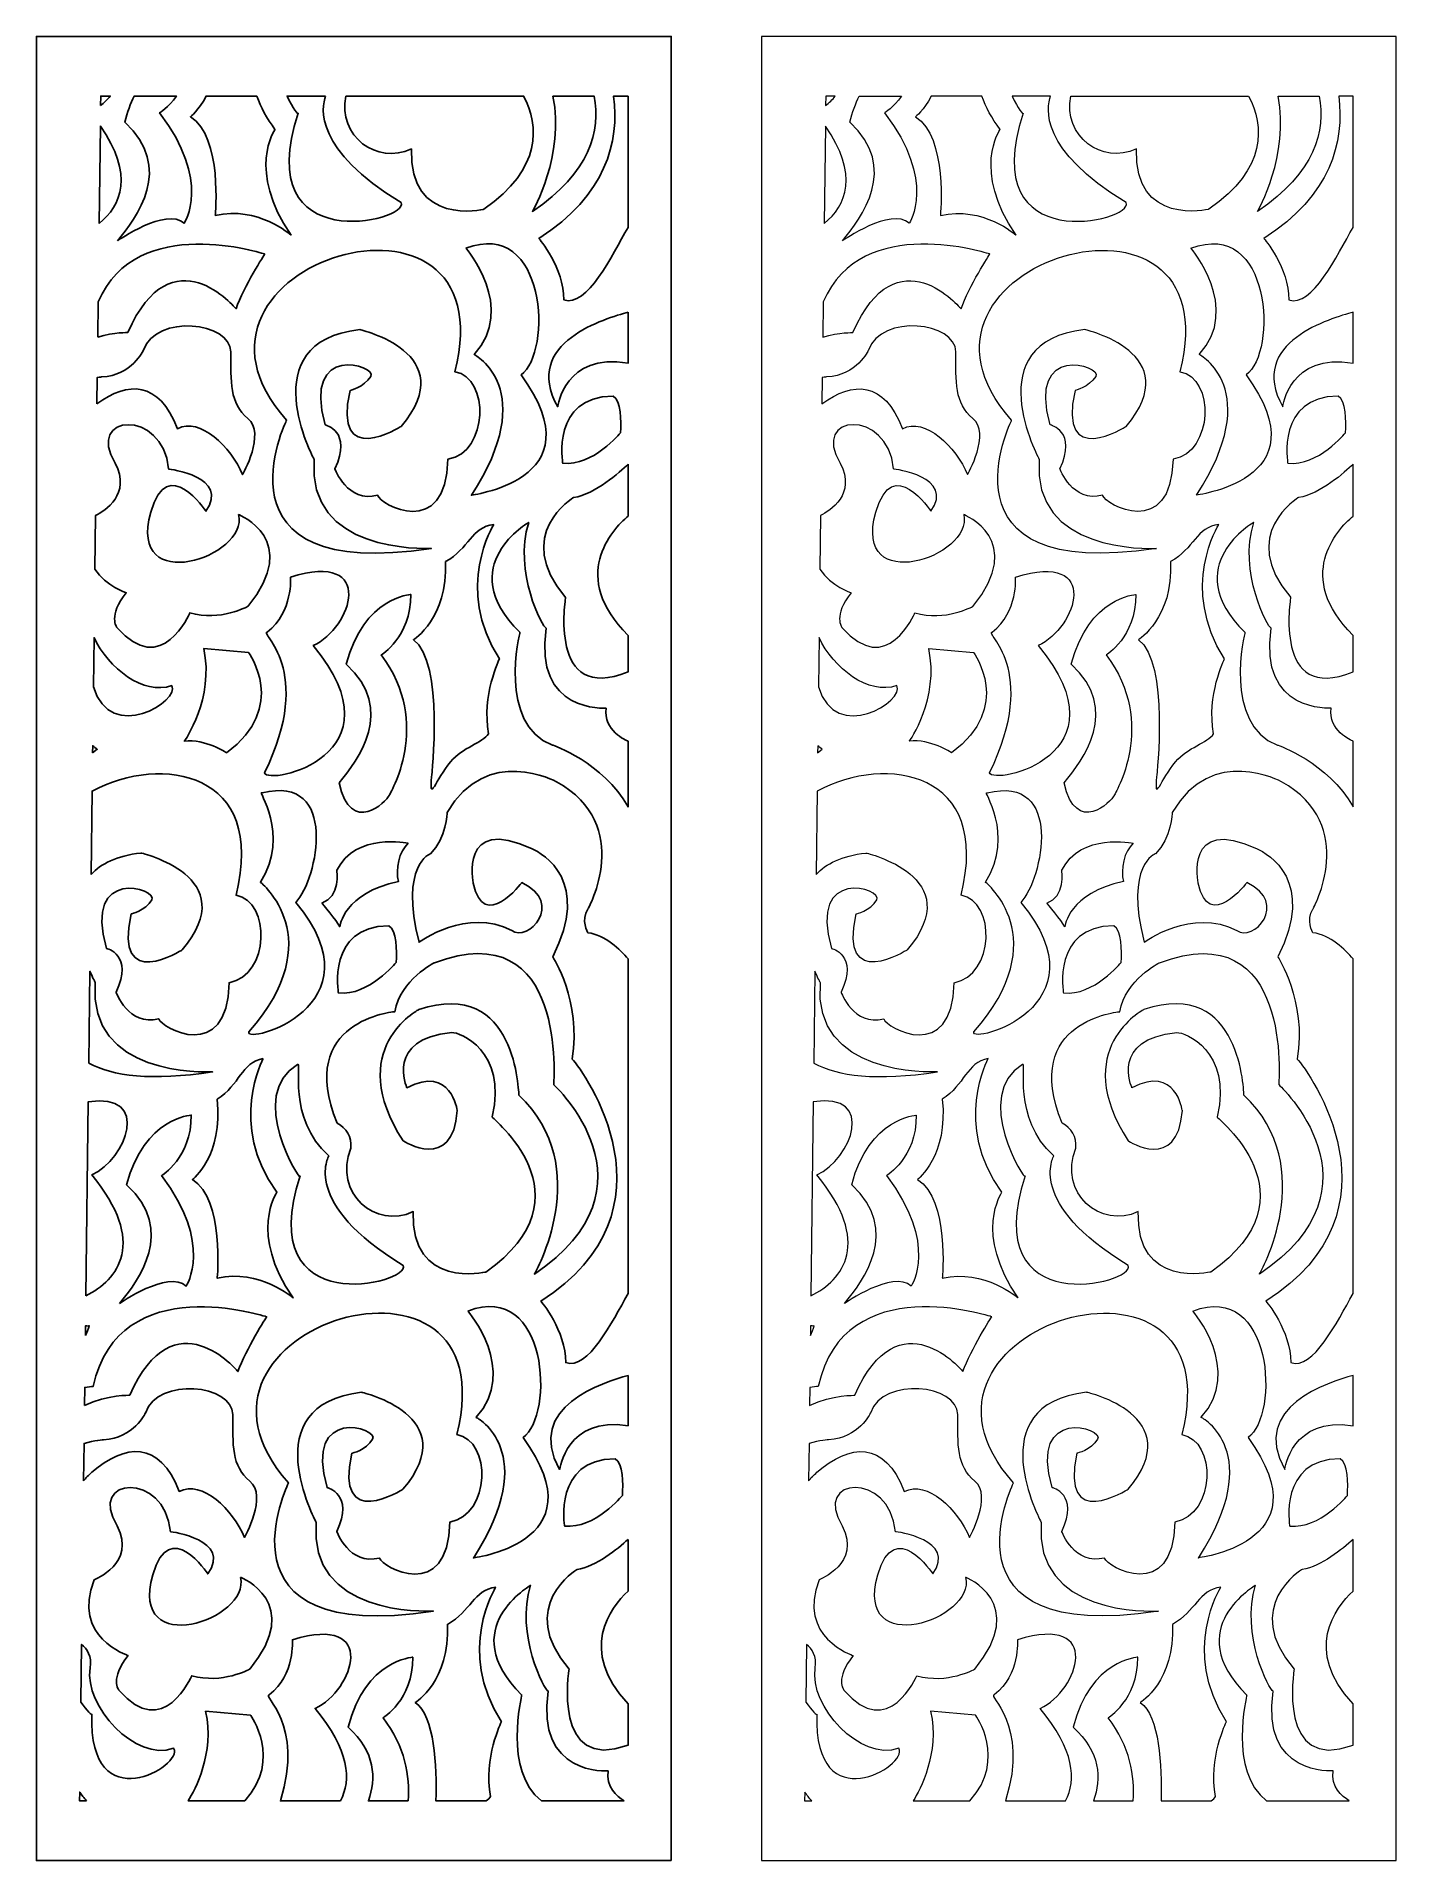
# Model space of a CAD drawing. Header units: centimetres. Extents: x -9.6 to 9.6, y -13.4 to 12.2.
import ezdxf

# ---------------------------------------------------------------- set-up
doc = ezdxf.new("R2010")
doc.units = ezdxf.units.CM
doc.header["$MEASUREMENT"] = 0
doc.layers.add('layer 1', color=7, linetype='Continuous')

msp = doc.modelspace()

# ---------------------------------------------------------------- linework, layer by layer
at = {"layer": 'layer 1', "color": 250}
for points, knots in [([(-0.70896, -13.44259), (-0.70896, -13.44259), (-9.62406, -13.44259), (-9.62406, -13.44259), (-9.62406, -13.44259), (-9.62406, -13.44259), (-9.62406, 12.16427), (-9.62406, 12.16427), (-9.62406, 12.16427), (-9.62406, 12.16427), (-0.70896, 12.16427), (-0.70896, 12.16427), (-0.70896, 12.16427), (-0.70896, 12.16427), (-0.70896, -13.44259), (-0.70896, -13.44259)], [0, 0, 0, 0, 0.2, 0.2, 0.2, 0.2, 0.4, 0.4, 0.4, 0.4, 0.6, 0.6, 0.6, 0.6, 1, 1, 1, 1]), ([(-8.72278, 11.19531), (-8.72278, 11.19531), (-8.72116, 11.32675), (-8.72116, 11.32675), (-8.72116, 11.32675), (-8.72116, 11.32675), (-8.58793, 11.32675), (-8.58793, 11.32675), (-8.58793, 11.32675), (-8.62883, 11.27845), (-8.67417, 11.23387), (-8.72278, 11.19531)], [0, 0, 0, 0, 0.25, 0.25, 0.25, 0.25, 0.5, 0.5, 0.5, 0.5, 1, 1, 1, 1]), ([(-8.48515, 9.29742), (-8.48515, 9.29742), (-7.80795, 9.7706), (-7.5485, 9.54224), (-7.5485, 9.54224), (-7.5485, 9.54224), (-7.15937, 10.12973), (-7.89436, 11.09266), (-7.89436, 11.09266), (-7.89436, 11.09266), (-7.77148, 11.16459), (-7.65901, 11.32675), (-7.65901, 11.32675), (-7.65901, 11.32675), (-8.25064, 11.32675), (-8.25064, 11.32675), (-8.25064, 11.32675), (-8.30203, 11.22349), (-8.34784, 11.10297), (-8.38437, 10.96206), (-8.38437, 10.96206), (-7.68239, 10.32261), (-8.22326, 9.6127), (-8.48515, 9.29742)], [0, 0, 0, 0, 0.14285714, 0.14285714, 0.14285714, 0.14285714, 0.28571429, 0.28571429, 0.28571429, 0.28571429, 0.42857143, 0.42857143, 0.42857143, 0.42857143, 0.57142857, 0.57142857, 0.57142857, 0.57142857, 0.71428571, 0.71428571, 0.71428571, 0.71428571, 1, 1, 1, 1]), ([(-6.53024, 11.32675), (-6.47294, 11.17397), (-6.39016, 11.01639), (-6.27386, 10.8583), (-6.27386, 10.8583), (-6.27386, 10.8583), (-6.67547, 10.28475), (-6.04681, 9.37534), (-6.04681, 9.37534), (-6.04681, 9.37534), (-6.51821, 9.79064), (-7.11191, 9.65215), (-7.11191, 9.65215), (-7.11191, 9.65215), (-7.00714, 10.75959), (-7.46103, 11.03635), (-7.46103, 11.03635), (-7.46103, 11.03635), (-7.34261, 11.12752), (-7.24153, 11.32675), (-7.24153, 11.32675), (-7.24153, 11.32675), (-6.53024, 11.32675), (-6.53024, 11.32675)], [0, 0, 0, 0, 0.14285714, 0.14285714, 0.14285714, 0.14285714, 0.28571429, 0.28571429, 0.28571429, 0.28571429, 0.42857143, 0.42857143, 0.42857143, 0.42857143, 0.57142857, 0.57142857, 0.57142857, 0.57142857, 0.71428571, 0.71428571, 0.71428571, 0.71428571, 1, 1, 1, 1]), ([(-5.56393, 11.32675), (-5.62254, 11.1663), (-5.72703, 10.57412), (-4.50124, 9.83155), (-4.50124, 9.83155), (-4.38474, 9.57139), (-6.62098, 9.03375), (-5.94792, 11.08739), (-5.94792, 11.08739), (-5.94431, 11.05035), (-6.0212, 11.15438), (-6.10351, 11.32675), (-6.10351, 11.32675), (-6.10351, 11.32675), (-5.56393, 11.32675), (-5.56393, 11.32675)], [0, 0, 0, 0, 0.2, 0.2, 0.2, 0.2, 0.4, 0.4, 0.4, 0.4, 0.6, 0.6, 0.6, 0.6, 1, 1, 1, 1]), ([(-5.28045, 11.32675), (-5.38834, 10.76353), (-4.84553, 10.35721), (-4.35845, 10.58626), (-4.35845, 10.58626), (-4.39714, 9.48981), (-3.34044, 9.73835), (-3.34044, 9.73835), (-3.34044, 9.73835), (-2.51485, 10.31619), (-2.56637, 10.90667), (-2.78202, 11.32675), (-2.78202, 11.32675), (-2.78202, 11.32675), (-5.28045, 11.32675), (-5.28045, 11.32675)], [0, 0, 0, 0, 0.2, 0.2, 0.2, 0.2, 0.4, 0.4, 0.4, 0.4, 0.6, 0.6, 0.6, 0.6, 1, 1, 1, 1]), ([(-2.36934, 11.32675), (-2.19904, 10.50104), (-2.65748, 9.70908), (-2.65748, 9.70908), (-2.65748, 9.70908), (-1.84256, 10.25601), (-1.70004, 10.84339), (-1.79233, 11.32675), (-1.79233, 11.32675), (-1.79233, 11.32675), (-2.36934, 11.32675), (-2.36934, 11.32675)], [0, 0, 0, 0, 0.25, 0.25, 0.25, 0.25, 0.5, 0.5, 0.5, 0.5, 1, 1, 1, 1]), ([(-1.31527, 11.32675), (-1.31527, 11.32675), (-1.31527, 9.48362), (-1.31527, 9.48362), (-1.31527, 9.48362), (-1.53876, 9.09411), (-1.893, 8.3532), (-2.21619, 8.467), (-2.21619, 8.467), (-2.21619, 8.91554), (-2.56637, 9.32957), (-2.56637, 9.32957), (-2.56637, 9.32957), (-1.6236, 9.93326), (-1.43556, 10.68375), (-1.5172, 11.32675), (-1.5172, 11.32675), (-1.5172, 11.32675), (-1.31527, 11.32675), (-1.31527, 11.32675)], [0, 0, 0, 0, 0.16666667, 0.16666667, 0.16666667, 0.16666667, 0.33333333, 0.33333333, 0.33333333, 0.33333333, 0.5, 0.5, 0.5, 0.5, 0.66666667, 0.66666667, 0.66666667, 0.66666667, 1, 1, 1, 1]), ([(-8.7433, 9.53952), (-8.7433, 9.53952), (-8.72636, 10.90603), (-8.72636, 10.90603), (-8.72636, 10.90603), (-8.25093, 10.2267), (-8.43093, 9.78858), (-8.7433, 9.53952)], [0, 0, 0, 0, 0.33333333, 0.33333333, 0.33333333, 0.33333333, 1, 1, 1, 1]), ([(-3.74742, 7.45742), (-2.98725, 10.48653), (-8.06712, 8.9809), (-6.11155, 6.77711), (-6.11155, 6.77711), (-6.11155, 6.77711), (-7.23562, 4.49479), (-4.07685, 4.97762), (-4.07685, 4.97762), (-4.19115, 4.97596), (-5.83286, 4.91521), (-5.7241, 6.22855), (-5.7241, 6.22855), (-5.7241, 6.22855), (-6.61543, 7.87437), (-5.0845, 8.04991), (-5.0845, 8.04991), (-5.0845, 8.04991), (-3.63112, 7.72073), (-4.50321, 6.68936), (-4.50321, 6.68936), (-4.50321, 6.68936), (-5.47216, 6.07488), (-5.22024, 7.19409), (-5.22024, 7.19409), (-5.22024, 7.19409), (-5.02645, 7.2379), (-4.9295, 7.3916), (-4.9295, 7.3916), (-4.8326, 7.54524), (-5.89846, 7.87437), (-5.56905, 6.71126), (-5.56905, 6.71126), (-5.56905, 6.71126), (-5.18145, 6.62349), (-5.43343, 6.09688), (-5.43343, 6.09688), (-5.43343, 6.09688), (-5.25895, 5.61405), (-4.8326, 5.7238), (-4.8326, 5.7238), (-4.802, 5.59054), (-3.86979, 5.08419), (-3.84434, 6.22855), (-3.84434, 6.22855), (-3.27403, 6.33039), (-3.25472, 7.37379), (-3.74742, 7.45742)], [0, 0, 0, 0, 0.07692308, 0.07692308, 0.07692308, 0.07692308, 0.15384615, 0.15384615, 0.15384615, 0.15384615, 0.23076923, 0.23076923, 0.23076923, 0.23076923, 0.30769231, 0.30769231, 0.30769231, 0.30769231, 0.38461538, 0.38461538, 0.38461538, 0.38461538, 0.46153846, 0.46153846, 0.46153846, 0.46153846, 0.53846154, 0.53846154, 0.53846154, 0.53846154, 0.61538462, 0.61538462, 0.61538462, 0.61538462, 0.69230769, 0.69230769, 0.69230769, 0.69230769, 0.76923077, 0.76923077, 0.76923077, 0.76923077, 0.84615385, 0.84615385, 0.84615385, 0.84615385, 1, 1, 1, 1]), ([(-8.76311, 7.94387), (-8.76311, 7.94387), (-8.7569, 8.43998), (-8.7569, 8.43998), (-8.7569, 8.43998), (-8.21587, 9.70525), (-6.4179, 9.10984), (-6.4179, 9.10984), (-6.4179, 9.10984), (-6.4179, 9.10984), (-6.71104, 8.65261), (-6.8209, 8.34084), (-6.8209, 8.34084), (-6.8209, 8.34084), (-7.71857, 9.42149), (-8.34135, 8.00834), (-8.34135, 8.00834), (-8.34135, 8.00834), (-8.52416, 8.01307), (-8.76311, 7.94387)], [0, 0, 0, 0, 0.16666667, 0.16666667, 0.16666667, 0.16666667, 0.33333333, 0.33333333, 0.33333333, 0.33333333, 0.5, 0.5, 0.5, 0.5, 0.66666667, 0.66666667, 0.66666667, 0.66666667, 1, 1, 1, 1]), ([(-3.59244, 9.19106), (-3.59244, 9.19106), (-2.87527, 8.3572), (-3.47612, 7.69884), (-3.47612, 7.69884), (-3.47612, 7.69884), (-2.54593, 7.21606), (-3.51481, 5.7238), (-3.51481, 5.7238), (-3.59354, 5.72375), (-1.70592, 5.89946), (-2.81733, 7.41355), (-2.81733, 7.41355), (-2.37357, 7.72755), (-2.46395, 9.62286), (-3.59244, 9.19106)], [0, 0, 0, 0, 0.2, 0.2, 0.2, 0.2, 0.4, 0.4, 0.4, 0.4, 0.6, 0.6, 0.6, 0.6, 1, 1, 1, 1]), ([(-8.77476, 7.00644), (-8.77476, 7.00644), (-8.77007, 7.37807), (-8.77007, 7.37807), (-8.77007, 7.37807), (-8.73159, 7.38329), (-8.70771, 7.38481), (-8.70771, 7.38481), (-8.70771, 7.38481), (-8.28637, 7.4057), (-8.1215, 7.75894), (-8.1215, 7.75894), (-8.1215, 7.75894), (-7.93838, 8.2785), (-6.89422, 8.15388), (-6.89422, 7.73816), (-6.89422, 7.73816), (-6.89422, 7.32252), (-6.91254, 7.01087), (-6.65605, 6.80301), (-6.65605, 6.80301), (-6.39961, 6.59519), (-6.72933, 6.01331), (-6.72933, 6.01331), (-6.72933, 6.01331), (-6.89208, 6.40252), (-7.32345, 6.82592), (-7.64527, 6.65751), (-7.64527, 6.65751), (-7.90059, 7.33333), (-8.34552, 7.32736), (-8.77476, 7.00644)], [0, 0, 0, 0, 0.11111111, 0.11111111, 0.11111111, 0.11111111, 0.22222222, 0.22222222, 0.22222222, 0.22222222, 0.33333333, 0.33333333, 0.33333333, 0.33333333, 0.44444444, 0.44444444, 0.44444444, 0.44444444, 0.55555556, 0.55555556, 0.55555556, 0.55555556, 0.66666667, 0.66666667, 0.66666667, 0.66666667, 0.77777778, 0.77777778, 0.77777778, 0.77777778, 1, 1, 1, 1]), ([(-1.31527, 8.29305), (-1.31527, 8.29305), (-1.31527, 7.57695), (-1.31527, 7.57695), (-1.31527, 7.57695), (-2.20654, 7.7306), (-2.30268, 6.96738), (-2.30268, 6.96738), (-2.30268, 6.96738), (-2.81629, 7.87538), (-1.60891, 8.21177), (-1.31527, 8.29305)], [0, 0, 0, 0, 0.25, 0.25, 0.25, 0.25, 0.5, 0.5, 0.5, 0.5, 1, 1, 1, 1]), ([(-8.80346, 4.68397), (-8.80346, 4.68397), (-8.79409, 5.43969), (-8.79409, 5.43969), (-8.79409, 5.43969), (-8.66049, 5.5066), (-8.2914, 5.73856), (-8.51805, 6.17389), (-8.51805, 6.17389), (-8.94446, 6.86683), (-7.85111, 6.95005), (-7.76822, 6.09298), (-7.76822, 6.09298), (-7.76822, 6.09298), (-6.89946, 5.98514), (-7.24458, 5.49988), (-7.24458, 5.49988), (-7.24458, 5.49988), (-7.7826, 6.32092), (-8.01821, 5.48639), (-8.01821, 5.48639), (-8.35674, 4.28753), (-6.64344, 4.85612), (-6.78431, 5.45218), (-6.78431, 5.45218), (-6.78431, 5.45218), (-5.88675, 5.09886), (-6.65605, 4.1637), (-6.65605, 4.1637), (-6.65605, 4.1637), (-7.04224, 3.94974), (-7.47068, 4.07114), (-7.47068, 4.07114), (-7.47068, 4.07114), (-7.86339, 3.14108), (-8.49425, 3.86891), (-8.49425, 3.86891), (-8.49425, 3.86891), (-8.62521, 4.03064), (-8.36336, 4.35417), (-8.36336, 4.35417), (-8.36336, 4.35417), (-8.642, 4.44374), (-8.80346, 4.68397)], [0, 0, 0, 0, 0.08333333, 0.08333333, 0.08333333, 0.08333333, 0.16666667, 0.16666667, 0.16666667, 0.16666667, 0.25, 0.25, 0.25, 0.25, 0.33333333, 0.33333333, 0.33333333, 0.33333333, 0.41666667, 0.41666667, 0.41666667, 0.41666667, 0.5, 0.5, 0.5, 0.5, 0.58333333, 0.58333333, 0.58333333, 0.58333333, 0.66666667, 0.66666667, 0.66666667, 0.66666667, 0.75, 0.75, 0.75, 0.75, 0.83333333, 0.83333333, 0.83333333, 0.83333333, 1, 1, 1, 1]), ([(-1.422, 6.60156), (-1.422, 6.60156), (-1.80599, 6.12844), (-2.23226, 6.17237), (-2.23226, 6.17237), (-2.23226, 6.17237), (-2.39949, 7.10756), (-1.52463, 7.1168), (-1.52463, 7.1168), (-1.4105, 7.05404), (-1.41104, 6.76293), (-1.422, 6.60156)], [0, 0, 0, 0, 0.25, 0.25, 0.25, 0.25, 0.5, 0.5, 0.5, 0.5, 1, 1, 1, 1]), ([(-1.31527, 6.1584), (-1.31527, 6.1584), (-1.31527, 5.43171), (-1.31527, 5.43171), (-1.31527, 5.43171), (-1.54543, 5.23288), (-2.14178, 4.58444), (-1.31527, 3.75596), (-1.31527, 3.75596), (-1.31527, 3.75596), (-1.31527, 3.24285), (-1.31527, 3.24285), (-1.31527, 3.24285), (-2.44683, 2.78575), (-2.19151, 4.29027), (-2.19151, 4.29027), (-2.19151, 4.29027), (-2.94517, 5.17329), (-2.08029, 5.69183), (-2.08029, 5.69183), (-2.08029, 5.69183), (-1.77533, 5.73803), (-1.42854, 6.04951), (-1.31527, 6.1584)], [0, 0, 0, 0, 0.14285714, 0.14285714, 0.14285714, 0.14285714, 0.28571429, 0.28571429, 0.28571429, 0.28571429, 0.42857143, 0.42857143, 0.42857143, 0.42857143, 0.57142857, 0.57142857, 0.57142857, 0.57142857, 0.71428571, 0.71428571, 0.71428571, 0.71428571, 1, 1, 1, 1]), ([(-3.2002, 5.31419), (-3.2002, 5.31419), (-3.76151, 4.42637), (-3.1218, 3.42528), (-3.1218, 3.42528), (-3.1218, 3.42528), (-3.37538, 2.91016), (-3.2734, 2.37649), (-3.2734, 2.37649), (-3.36044, 2.24488), (-3.63829, 2.18521), (-3.80761, 1.98356), (-3.80761, 1.98356), (-4.01873, 1.73236), (-4.11407, 1.37974), (-4.07388, 1.77729), (-4.07388, 1.77729), (-4.07388, 1.77729), (-3.89399, 3.38361), (-4.33025, 3.695), (-4.33025, 3.695), (-4.33025, 3.695), (-3.83978, 3.99648), (-3.8794, 4.79237), (-3.8794, 4.79237), (-3.54657, 4.97661), (-3.51436, 5.27451), (-3.2002, 5.31419)], [0, 0, 0, 0, 0.125, 0.125, 0.125, 0.125, 0.25, 0.25, 0.25, 0.25, 0.375, 0.375, 0.375, 0.375, 0.5, 0.5, 0.5, 0.5, 0.625, 0.625, 0.625, 0.625, 0.75, 0.75, 0.75, 0.75, 1, 1, 1, 1]), ([(-1.31527, 2.27238), (-1.31527, 2.27238), (-1.31527, 1.34847), (-1.31527, 1.34847), (-1.31527, 1.34847), (-1.66152, 1.97502), (-2.37679, 2.21598), (-2.37679, 2.21598), (-2.37679, 2.21598), (-3.1551, 2.51032), (-2.83396, 3.7997), (-2.83396, 3.7997), (-2.83396, 3.7997), (-3.79109, 4.73896), (-2.68867, 5.35142), (-2.71033, 5.34157), (-2.71033, 5.34157), (-2.92902, 4.65491), (-2.51301, 3.85584), (-2.4633, 3.85584), (-2.4633, 3.85584), (-2.64863, 2.66451), (-1.62334, 2.73461), (-1.62334, 2.73461), (-1.62334, 2.73461), (-1.67121, 2.42132), (-1.33445, 2.28019), (-1.31527, 2.27238)], [0, 0, 0, 0, 0.125, 0.125, 0.125, 0.125, 0.25, 0.25, 0.25, 0.25, 0.375, 0.375, 0.375, 0.375, 0.5, 0.5, 0.5, 0.5, 0.625, 0.625, 0.625, 0.625, 0.75, 0.75, 0.75, 0.75, 1, 1, 1, 1]), ([(-6.05601, 4.57607), (-6.05601, 4.57607), (-6.01623, 4.08645), (-6.382, 3.80368), (-6.382, 3.80368), (-6.50459, 3.78987), (-5.70296, 3.2926), (-6.42081, 1.82859), (-6.42081, 1.82859), (-6.37465, 1.642), (-4.45527, 2.06734), (-5.73704, 3.61231), (-5.73704, 3.61231), (-5.19544, 3.85979), (-4.84124, 4.94912), (-6.05601, 4.57607)], [0, 0, 0, 0, 0.2, 0.2, 0.2, 0.2, 0.4, 0.4, 0.4, 0.4, 0.6, 0.6, 0.6, 0.6, 1, 1, 1, 1]), ([(-5.37427, 1.68635), (-5.20349, 0.93299), (-4.705, 1.42543), (-4.67186, 1.50828), (-4.67186, 1.50828), (-4.67186, 1.50828), (-4.04847, 2.51869), (-4.78347, 3.48155), (-4.78347, 3.48155), (-4.78347, 3.48155), (-4.36556, 3.72637), (-4.36556, 4.33017), (-4.36556, 4.33017), (-4.36556, 4.33017), (-5.02842, 4.29753), (-5.27342, 3.35097), (-5.27342, 3.35097), (-4.57149, 2.71154), (-5.11235, 2.00172), (-5.37427, 1.68635)], [0, 0, 0, 0, 0.16666667, 0.16666667, 0.16666667, 0.16666667, 0.33333333, 0.33333333, 0.33333333, 0.33333333, 0.5, 0.5, 0.5, 0.5, 0.66666667, 0.66666667, 0.66666667, 0.66666667, 1, 1, 1, 1]), ([(-8.82397, 3.03593), (-8.82397, 3.03593), (-8.81535, 3.72633), (-8.81535, 3.72633), (-8.81535, 3.72633), (-8.61639, 3.29803), (-8.1215, 2.91037), (-7.72447, 3.0524), (-7.72447, 3.0524), (-7.59335, 2.84001), (-8.58516, 2.22171), (-8.82397, 3.03593)], [0, 0, 0, 0, 0.25, 0.25, 0.25, 0.25, 0.5, 0.5, 0.5, 0.5, 1, 1, 1, 1]), ([(-6.64682, 3.51832), (-6.64682, 3.51832), (-7.2753, 3.5721), (-7.2753, 3.5721), (-7.2753, 3.5721), (-7.12112, 2.87366), (-7.54809, 2.26941), (-7.54809, 2.26941), (-7.54809, 2.26941), (-7.25144, 2.30966), (-6.95505, 2.10822), (-6.95505, 2.10822), (-6.95505, 2.10822), (-6.07749, 2.75288), (-6.64682, 3.51832), (-6.64682, 3.51832)], [0, 0, 0, 0, 0.2, 0.2, 0.2, 0.2, 0.4, 0.4, 0.4, 0.4, 0.6, 0.6, 0.6, 0.6, 1, 1, 1, 1]), ([(-8.85652, 0.39994), (-8.85652, 0.39994), (-8.84199, 1.57178), (-8.84199, 1.57178), (-8.84199, 1.57178), (-7.86499, 2.09069), (-6.38556, 1.84351), (-6.8209, 0.10898), (-6.8209, 0.10898), (-6.32829, 0.02531), (-6.34751, -1.0181), (-6.91788, -1.11998), (-6.91788, -1.11998), (-6.94333, -2.2642), (-7.87552, -1.75793), (-7.90616, -1.62469), (-7.90616, -1.62469), (-8.3324, -1.73439), (-8.50692, -1.25161), (-8.50692, -1.25161), (-8.50692, -1.25161), (-8.25501, -0.72498), (-8.64255, -0.6372), (-8.64255, -0.6372), (-8.64255, -0.6372), (-8.97204, 0.52593), (-7.90616, 0.1967), (-8.003, 0.04312), (-8.003, 0.04312), (-8.09995, -0.11047), (-8.29372, -0.15437), (-8.29372, -0.15437), (-8.29372, -0.15437), (-8.54562, -1.27354), (-7.57682, -0.6591), (-7.57682, -0.6591), (-7.57682, -0.6591), (-6.70467, 0.37228), (-8.158, 0.70148), (-8.158, 0.70148), (-8.158, 0.70148), (-8.49875, 0.66243), (-8.71935, 0.55029), (-8.85652, 0.39994)], [0, 0, 0, 0, 0.08333333, 0.08333333, 0.08333333, 0.08333333, 0.16666667, 0.16666667, 0.16666667, 0.16666667, 0.25, 0.25, 0.25, 0.25, 0.33333333, 0.33333333, 0.33333333, 0.33333333, 0.41666667, 0.41666667, 0.41666667, 0.41666667, 0.5, 0.5, 0.5, 0.5, 0.58333333, 0.58333333, 0.58333333, 0.58333333, 0.66666667, 0.66666667, 0.66666667, 0.66666667, 0.75, 0.75, 0.75, 0.75, 0.83333333, 0.83333333, 0.83333333, 0.83333333, 1, 1, 1, 1]), ([(-8.83539, 2.10899), (-8.83539, 2.10899), (-8.83411, 2.20725), (-8.83411, 2.20725), (-8.83411, 2.20725), (-8.81395, 2.19057), (-8.79298, 2.17426), (-8.77093, 2.15849), (-8.77093, 2.15849), (-8.77093, 2.15849), (-8.83539, 2.10899), (-8.83539, 2.10899)], [0, 0, 0, 0, 0.25, 0.25, 0.25, 0.25, 0.5, 0.5, 0.5, 0.5, 1, 1, 1, 1]), ([(-1.31527, -0.78481), (-1.31527, -0.78481), (-1.31527, -5.48354), (-1.31527, -5.48354), (-1.31527, -5.48354), (-1.53964, -5.88257), (-1.87876, -6.56189), (-2.18919, -6.4525), (-2.18919, -6.4525), (-2.18919, -6.00392), (-2.53939, -5.58999), (-2.53939, -5.58999), (-2.53939, -5.58999), (-0.53621, -4.30735), (-1.93994, -2.36253), (-2.09833, -2.19111), (-2.09833, -2.19111), (-1.96608, -1.37347), (-2.37248, -0.75725), (-2.37248, -0.75725), (-2.37248, -0.75725), (-1.83291, 0.31002), (-2.50197, 0.6859), (-2.66967, 0.76539), (-2.66967, 0.76539), (-3.6962, 1.23154), (-3.48901, 0.27683), (-3.48901, 0.27683), (-3.48901, 0.27683), (-3.34272, -0.41908), (-2.80601, 0.28692), (-2.80601, 0.28692), (-2.80601, 0.28692), (-2.19776, -0.00765), (-2.72737, -0.56253), (-2.94757, -0.38582), (-2.94757, -0.38582), (-3.57682, -0.05443), (-4.24975, -0.55151), (-4.24975, -0.55151), (-4.24975, -0.55151), (-4.52767, 0.54205), (-4.08882, 0.6911), (-4.08882, 0.6911), (-4.08882, 0.6911), (-3.86936, 0.90657), (-3.85472, 1.27099), (-3.85472, 1.27099), (-3.85472, 1.27099), (-3.29879, 2.23185), (-2.3185, 1.70178), (-2.3185, 1.70178), (-2.3185, 1.70178), (-1.22127, 1.08872), (-1.87959, -0.08759), (-1.87959, -0.08759), (-1.87959, -0.08759), (-1.98195, -0.23672), (-1.87959, -0.41892), (-1.87959, -0.41892), (-1.87959, -0.41892), (-1.63843, -0.44274), (-1.41974, -0.66229), (-1.31527, -0.78481)], [0, 0, 0, 0, 0.05882353, 0.05882353, 0.05882353, 0.05882353, 0.11764706, 0.11764706, 0.11764706, 0.11764706, 0.17647059, 0.17647059, 0.17647059, 0.17647059, 0.23529412, 0.23529412, 0.23529412, 0.23529412, 0.29411765, 0.29411765, 0.29411765, 0.29411765, 0.35294118, 0.35294118, 0.35294118, 0.35294118, 0.41176471, 0.41176471, 0.41176471, 0.41176471, 0.47058824, 0.47058824, 0.47058824, 0.47058824, 0.52941176, 0.52941176, 0.52941176, 0.52941176, 0.58823529, 0.58823529, 0.58823529, 0.58823529, 0.64705882, 0.64705882, 0.64705882, 0.64705882, 0.70588235, 0.70588235, 0.70588235, 0.70588235, 0.76470588, 0.76470588, 0.76470588, 0.76470588, 0.82352941, 0.82352941, 0.82352941, 0.82352941, 0.88235294, 0.88235294, 0.88235294, 0.88235294, 1, 1, 1, 1]), ([(-6.45564, 1.54595), (-6.53828, 1.59268), (-6.04598, 0.98215), (-6.47833, 0.29196), (-6.47833, 0.29196), (-6.47833, 0.29196), (-5.48615, -0.49619), (-6.6401, -1.80827), (-6.6401, -1.80827), (-6.71104, -1.99762), (-4.75947, -1.46395), (-5.98052, 0.00822), (-5.98052, 0.00822), (-5.67371, 0.33019), (-5.3691, 1.8136), (-6.45564, 1.54595)], [0, 0, 0, 0, 0.2, 0.2, 0.2, 0.2, 0.4, 0.4, 0.4, 0.4, 0.6, 0.6, 0.6, 0.6, 1, 1, 1, 1]), ([(-4.40164, 0.83833), (-4.40164, 0.83833), (-5.14112, 0.99656), (-5.40619, 0.45845), (-5.40619, 0.45845), (-5.40619, 0.45845), (-5.35038, 0.07867), (-5.61543, -0.00049), (-5.61543, -0.00049), (-5.61543, -0.00049), (-5.40619, -0.25376), (-5.36429, -0.33292), (-5.36429, -0.33292), (-5.36429, -0.33292), (-5.30845, 0.14186), (-4.54117, 0.30023), (-4.54117, 0.30023), (-4.58229, 0.47534), (-4.53259, 0.72688), (-4.40164, 0.83833)], [0, 0, 0, 0, 0.16666667, 0.16666667, 0.16666667, 0.16666667, 0.33333333, 0.33333333, 0.33333333, 0.33333333, 0.5, 0.5, 0.5, 0.5, 0.66666667, 0.66666667, 0.66666667, 0.66666667, 1, 1, 1, 1]), ([(-5.20931, -3.44075), (-5.45754, -4.07959), (-4.86137, -4.58244), (-4.33145, -4.33318), (-4.33145, -4.33318), (-4.3701, -5.42972), (-3.3134, -5.18118), (-3.3134, -5.18118), (-3.3134, -5.18118), (-1.7881, -4.11361), (-3.25629, -3.0028), (-3.22319, -3.0028), (-3.22319, -3.0028), (-3.00633, -2.06677), (-3.68467, -1.81384), (-3.79024, -1.81863), (-3.79024, -1.81863), (-4.73098, -1.90636), (-4.42163, -2.59349), (-4.42163, -2.59349), (-4.42163, -2.59349), (-3.80307, -2.27184), (-3.71293, -2.91505), (-3.71293, -2.91505), (-3.71293, -2.91505), (-3.77733, -3.79223), (-4.47321, -3.33912), (-4.47321, -3.33912), (-4.47321, -3.33912), (-5.31076, -2.05252), (-4.25417, -1.49693), (-4.25417, -1.49693), (-4.25417, -1.49693), (-2.87525, -1.02907), (-2.84948, -2.69581), (-2.84948, -2.69581), (-2.84948, -2.69581), (-1.76696, -3.71915), (-2.63031, -5.21045), (-2.63031, -5.21045), (-2.63031, -5.21045), (-0.80052, -3.98229), (-2.35975, -2.54958), (-2.35975, -2.54958), (-2.35975, -2.54958), (-2.35975, -2.54958), (-2.15356, -0.13724), (-4.03503, -0.83915), (-4.03503, -0.83915), (-4.03503, -0.83915), (-4.51179, -1.073), (-4.58918, -1.52617), (-4.58918, -1.52617), (-4.58918, -1.52617), (-5.99383, -1.64312), (-5.40108, -3.09053), (-5.40108, -3.09053), (-5.27548, -3.16067), (-5.19173, -3.28053), (-5.20931, -3.44075)], [0, 0, 0, 0, 0.0625, 0.0625, 0.0625, 0.0625, 0.125, 0.125, 0.125, 0.125, 0.1875, 0.1875, 0.1875, 0.1875, 0.25, 0.25, 0.25, 0.25, 0.3125, 0.3125, 0.3125, 0.3125, 0.375, 0.375, 0.375, 0.375, 0.4375, 0.4375, 0.4375, 0.4375, 0.5, 0.5, 0.5, 0.5, 0.5625, 0.5625, 0.5625, 0.5625, 0.625, 0.625, 0.625, 0.625, 0.6875, 0.6875, 0.6875, 0.6875, 0.75, 0.75, 0.75, 0.75, 0.8125, 0.8125, 0.8125, 0.8125, 0.875, 0.875, 0.875, 0.875, 1, 1, 1, 1]), ([(-4.57297, -0.8347), (-4.57297, -0.8347), (-4.95694, -1.30775), (-5.38323, -1.26385), (-5.38323, -1.26385), (-5.38323, -1.26385), (-5.55051, -0.32875), (-4.67563, -0.31944), (-4.67563, -0.31944), (-4.5615, -0.38222), (-4.56206, -0.67333), (-4.57297, -0.8347)], [0, 0, 0, 0, 0.25, 0.25, 0.25, 0.25, 0.5, 0.5, 0.5, 0.5, 1, 1, 1, 1]), ([(-8.88946, -2.25043), (-8.88946, -2.25043), (-8.8734, -0.95818), (-8.8734, -0.95818), (-8.8734, -0.95818), (-8.8308, -1.05841), (-8.79754, -1.11998), (-8.79754, -1.11998), (-8.79754, -1.11998), (-8.9064, -2.4333), (-7.26465, -2.3726), (-7.15035, -2.37082), (-7.15035, -2.37082), (-8.01279, -2.50264), (-8.55548, -2.42813), (-8.88946, -2.25043)], [0, 0, 0, 0, 0.2, 0.2, 0.2, 0.2, 0.4, 0.4, 0.4, 0.4, 0.6, 0.6, 0.6, 0.6, 1, 1, 1, 1]), ([(-6.43882, -2.18282), (-6.43882, -2.18282), (-6.94525, -3.1121), (-6.2468, -4.06115), (-6.2468, -4.06115), (-6.2468, -4.06115), (-6.64835, -4.63466), (-6.01972, -5.54419), (-6.01972, -5.54419), (-6.01972, -5.54419), (-6.49117, -5.12895), (-7.08484, -5.26729), (-7.08484, -5.26729), (-7.08484, -5.26729), (-6.98008, -4.16004), (-7.43403, -3.88322), (-7.43403, -3.88322), (-7.43403, -3.88322), (-6.99757, -3.54702), (-7.08484, -2.75613), (-7.08484, -2.75613), (-6.76393, -2.54646), (-6.7498, -2.24678), (-6.43882, -2.18282)], [0, 0, 0, 0, 0.14285714, 0.14285714, 0.14285714, 0.14285714, 0.28571429, 0.28571429, 0.28571429, 0.28571429, 0.42857143, 0.42857143, 0.42857143, 0.42857143, 0.57142857, 0.57142857, 0.57142857, 0.57142857, 0.71428571, 0.71428571, 0.71428571, 0.71428571, 1, 1, 1, 1]), ([(-5.95875, -2.26983), (-5.89186, -2.19784), (-6.10881, -3.03248), (-5.51777, -3.54954), (-5.51777, -3.54954), (-5.51777, -3.54954), (-5.91536, -4.21489), (-4.47418, -5.08793), (-4.47418, -5.08793), (-4.35774, -5.34809), (-6.59389, -5.8858), (-5.92092, -3.83206), (-5.92092, -3.83206), (-5.90958, -3.94749), (-6.67932, -2.69524), (-5.95875, -2.26983)], [0, 0, 0, 0, 0.2, 0.2, 0.2, 0.2, 0.4, 0.4, 0.4, 0.4, 0.6, 0.6, 0.6, 0.6, 1, 1, 1, 1]), ([(-8.92988, -5.51435), (-8.92988, -5.51435), (-8.89614, -2.79142), (-8.89614, -2.79142), (-8.89614, -2.79142), (-8.01253, -2.65757), (-8.35138, -3.59197), (-8.84795, -3.81884), (-8.84795, -3.81884), (-8.06273, -4.76547), (-8.47896, -5.29166), (-8.92988, -5.51435)], [0, 0, 0, 0, 0.25, 0.25, 0.25, 0.25, 0.5, 0.5, 0.5, 0.5, 1, 1, 1, 1]), ([(-8.45807, -5.62205), (-8.45807, -5.62205), (-7.78081, -5.14884), (-7.52142, -5.37728), (-7.52142, -5.37728), (-7.52142, -5.37728), (-7.13229, -4.7898), (-7.8673, -3.82691), (-7.8673, -3.82691), (-7.8673, -3.82691), (-7.44934, -3.58209), (-7.44934, -2.97829), (-7.44934, -2.97829), (-7.44934, -2.97829), (-8.11219, -3.01095), (-8.3572, -3.95748), (-8.3572, -3.95748), (-7.65537, -4.59694), (-8.19614, -5.30672), (-8.45807, -5.62205)], [0, 0, 0, 0, 0.16666667, 0.16666667, 0.16666667, 0.16666667, 0.33333333, 0.33333333, 0.33333333, 0.33333333, 0.5, 0.5, 0.5, 0.5, 0.66666667, 0.66666667, 0.66666667, 0.66666667, 1, 1, 1, 1]), ([(-3.72032, -7.462), (-2.96013, -4.43297), (-8.04006, -5.9386), (-6.08458, -8.14238), (-6.08458, -8.14238), (-6.08458, -8.14238), (-7.20856, -10.42474), (-4.04983, -9.94186), (-4.04983, -9.94186), (-4.16401, -9.9437), (-5.8058, -10.00439), (-5.69698, -8.69096), (-5.69698, -8.69096), (-5.69698, -8.69096), (-6.58837, -7.04519), (-5.05748, -6.86959), (-5.05748, -6.86959), (-5.05748, -6.86959), (-3.60406, -7.19872), (-4.47614, -8.23011), (-4.47614, -8.23011), (-4.47614, -8.23011), (-5.44512, -8.84463), (-5.19316, -7.72547), (-5.19316, -7.72547), (-5.19316, -7.72547), (-4.9993, -7.68155), (-4.90244, -7.52792), (-4.90244, -7.52792), (-4.80548, -7.37427), (-5.87146, -7.04516), (-5.54201, -8.20813), (-5.54201, -8.20813), (-5.54201, -8.20813), (-5.15442, -8.29595), (-5.40633, -8.82271), (-5.40633, -8.82271), (-5.40633, -8.82271), (-5.23189, -9.30545), (-4.80548, -9.19578), (-4.80548, -9.19578), (-4.7749, -9.32894), (-3.84277, -9.83524), (-3.81722, -8.69096), (-3.81722, -8.69096), (-3.24695, -8.58912), (-3.22767, -7.54573), (-3.72032, -7.462)], [0, 0, 0, 0, 0.07692308, 0.07692308, 0.07692308, 0.07692308, 0.15384615, 0.15384615, 0.15384615, 0.15384615, 0.23076923, 0.23076923, 0.23076923, 0.23076923, 0.30769231, 0.30769231, 0.30769231, 0.30769231, 0.38461538, 0.38461538, 0.38461538, 0.38461538, 0.46153846, 0.46153846, 0.46153846, 0.46153846, 0.53846154, 0.53846154, 0.53846154, 0.53846154, 0.61538462, 0.61538462, 0.61538462, 0.61538462, 0.69230769, 0.69230769, 0.69230769, 0.69230769, 0.76923077, 0.76923077, 0.76923077, 0.76923077, 0.84615385, 0.84615385, 0.84615385, 0.84615385, 1, 1, 1, 1]), ([(-8.94898, -7.05354), (-8.94898, -7.05354), (-8.94586, -6.80053), (-8.94586, -6.80053), (-8.94586, -6.80053), (-8.89742, -6.79373), (-8.85593, -6.78909), (-8.82718, -6.78645), (-8.82718, -6.78645), (-8.46084, -5.12387), (-6.39087, -5.80971), (-6.39087, -5.80971), (-6.39087, -5.80971), (-6.39087, -5.80971), (-6.68394, -6.26688), (-6.79388, -6.57867), (-6.79388, -6.57867), (-6.79388, -6.57867), (-7.69138, -5.498), (-8.31435, -6.91119), (-8.31435, -6.91119), (-8.31435, -6.91119), (-8.61485, -6.90345), (-8.94898, -7.05354)], [0, 0, 0, 0, 0.14285714, 0.14285714, 0.14285714, 0.14285714, 0.28571429, 0.28571429, 0.28571429, 0.28571429, 0.42857143, 0.42857143, 0.42857143, 0.42857143, 0.57142857, 0.57142857, 0.57142857, 0.57142857, 0.71428571, 0.71428571, 0.71428571, 0.71428571, 1, 1, 1, 1]), ([(-3.56532, -5.72838), (-3.56532, -5.72838), (-2.84831, -6.56233), (-3.44905, -7.22064), (-3.44905, -7.22064), (-3.44905, -7.22064), (-2.51884, -7.70347), (-3.48781, -9.19578), (-3.48781, -9.19578), (-3.56657, -9.19578), (-1.67885, -9.02002), (-2.79014, -7.50595), (-2.79014, -7.50595), (-2.34657, -7.19198), (-2.43685, -5.29662), (-3.56532, -5.72838)], [0, 0, 0, 0, 0.2, 0.2, 0.2, 0.2, 0.4, 0.4, 0.4, 0.4, 0.6, 0.6, 0.6, 0.6, 1, 1, 1, 1]), ([(-8.93682, -6.07059), (-8.93682, -6.07059), (-8.93501, -5.93543), (-8.93501, -5.93543), (-8.93501, -5.93543), (-8.90471, -5.94072), (-8.88561, -5.94207), (-8.88219, -5.93442), (-8.88219, -5.93442), (-8.8986, -5.98348), (-8.91693, -6.02868), (-8.93682, -6.07059)], [0, 0, 0, 0, 0.25, 0.25, 0.25, 0.25, 0.5, 0.5, 0.5, 0.5, 1, 1, 1, 1]), ([(-8.96207, -8.11151), (-8.96207, -8.11151), (-8.95561, -7.58786), (-8.95561, -7.58786), (-8.95561, -7.58786), (-8.81148, -7.54325), (-8.68061, -7.53464), (-8.68061, -7.53464), (-8.68061, -7.53464), (-8.25937, -7.51379), (-8.09444, -7.1606), (-8.09444, -7.1606), (-8.09444, -7.1606), (-7.91132, -6.64101), (-6.86712, -6.76567), (-6.86712, -7.18138), (-6.86712, -7.18138), (-6.86712, -7.59696), (-6.8854, -7.90868), (-6.62903, -8.11652), (-6.62903, -8.11652), (-6.37259, -8.32434), (-6.70227, -8.90621), (-6.70227, -8.90621), (-6.70227, -8.90621), (-6.86495, -8.51696), (-7.29645, -8.09349), (-7.61817, -8.26202), (-7.61817, -8.26202), (-7.89293, -7.53464), (-8.38758, -7.59696), (-8.84556, -7.99186), (-8.84556, -7.99186), (-8.89288, -8.03265), (-8.9311, -8.07243), (-8.96207, -8.11151)], [0, 0, 0, 0, 0.1, 0.1, 0.1, 0.1, 0.2, 0.2, 0.2, 0.2, 0.3, 0.3, 0.3, 0.3, 0.4, 0.4, 0.4, 0.4, 0.5, 0.5, 0.5, 0.5, 0.6, 0.6, 0.6, 0.6, 0.7, 0.7, 0.7, 0.7, 0.8, 0.8, 0.8, 0.8, 1, 1, 1, 1]), ([(-1.31527, -6.63401), (-1.31527, -6.63401), (-1.31527, -7.33824), (-1.31527, -7.33824), (-1.31527, -7.33824), (-2.18134, -7.20459), (-2.27568, -7.9522), (-2.27568, -7.9522), (-2.27568, -7.9522), (-2.77465, -7.06985), (-1.64894, -6.72735), (-1.31527, -6.63401)], [0, 0, 0, 0, 0.25, 0.25, 0.25, 0.25, 0.5, 0.5, 0.5, 0.5, 1, 1, 1, 1]), ([(-1.39492, -8.31789), (-1.39492, -8.31789), (-1.77887, -8.79093), (-2.20524, -8.74713), (-2.20524, -8.74713), (-2.20524, -8.74713), (-2.37242, -7.81201), (-1.49762, -7.80268), (-1.49762, -7.80268), (-1.38347, -7.8655), (-1.38396, -8.15664), (-1.39492, -8.31789)], [0, 0, 0, 0, 0.25, 0.25, 0.25, 0.25, 0.5, 0.5, 0.5, 0.5, 1, 1, 1, 1]), ([(-6.75717, -9.46735), (-6.75717, -9.46735), (-5.85966, -9.82059), (-6.62903, -10.75573), (-6.62903, -10.75573), (-6.62903, -10.75573), (-7.0151, -10.96968), (-7.44354, -10.84841), (-7.44354, -10.84841), (-7.44354, -10.84841), (-7.83633, -11.77838), (-8.46719, -11.05057), (-8.46719, -11.05057), (-8.46719, -11.05057), (-8.5981, -10.88881), (-8.33628, -10.56529), (-8.33628, -10.56529), (-8.33628, -10.56529), (-9.13376, -10.30924), (-8.8124, -9.50049), (-8.8124, -9.50049), (-8.8124, -9.50049), (-8.21731, -9.27128), (-8.49097, -8.74565), (-8.49097, -8.74565), (-8.91732, -8.05266), (-7.82403, -7.9695), (-7.74115, -8.8265), (-7.74115, -8.8265), (-7.74115, -8.8265), (-6.87229, -8.93444), (-7.21744, -9.41955), (-7.21744, -9.41955), (-7.21744, -9.41955), (-7.75546, -8.59849), (-7.99117, -9.43305), (-7.99117, -9.43305), (-8.32957, -10.63191), (-6.61643, -10.06336), (-6.75717, -9.46735)], [0, 0, 0, 0, 0.09090909, 0.09090909, 0.09090909, 0.09090909, 0.18181818, 0.18181818, 0.18181818, 0.18181818, 0.27272727, 0.27272727, 0.27272727, 0.27272727, 0.36363636, 0.36363636, 0.36363636, 0.36363636, 0.45454545, 0.45454545, 0.45454545, 0.45454545, 0.54545455, 0.54545455, 0.54545455, 0.54545455, 0.63636364, 0.63636364, 0.63636364, 0.63636364, 0.72727273, 0.72727273, 0.72727273, 0.72727273, 0.81818182, 0.81818182, 0.81818182, 0.81818182, 1, 1, 1, 1]), ([(-1.31527, -8.93485), (-1.31527, -8.93485), (-1.31527, -9.65999), (-1.31527, -9.65999), (-1.31527, -9.65999), (-1.56236, -9.89404), (-2.01975, -10.49022), (-1.31527, -11.24178), (-1.31527, -11.24178), (-1.31527, -11.24178), (-1.31527, -11.82372), (-1.31527, -11.82372), (-1.31527, -11.82372), (-2.39086, -12.2185), (-2.14295, -10.75741), (-2.14295, -10.75741), (-2.14295, -10.75741), (-2.89655, -9.87443), (-2.03168, -9.35594), (-2.03168, -9.35594), (-2.03168, -9.35594), (-1.76226, -9.31513), (-1.46003, -9.0671), (-1.31527, -8.93485)], [0, 0, 0, 0, 0.14285714, 0.14285714, 0.14285714, 0.14285714, 0.28571429, 0.28571429, 0.28571429, 0.28571429, 0.42857143, 0.42857143, 0.42857143, 0.42857143, 0.57142857, 0.57142857, 0.57142857, 0.57142857, 0.71428571, 0.71428571, 0.71428571, 0.71428571, 1, 1, 1, 1]), ([(-3.30612, -12.60508), (-3.30612, -12.60508), (-4.01257, -12.60508), (-4.01257, -12.60508), (-4.01257, -12.60508), (-3.99907, -12.10798), (-4.03286, -11.41754), (-4.30316, -11.2245), (-4.30316, -11.2245), (-4.30316, -11.2245), (-3.81278, -10.92304), (-3.85228, -10.12711), (-3.85228, -10.12711), (-3.51947, -9.94278), (-3.48734, -9.64492), (-3.17322, -9.60525), (-3.17322, -9.60525), (-3.17322, -9.60525), (-3.73443, -10.49315), (-3.09475, -11.49418), (-3.09475, -11.49418), (-3.09475, -11.49418), (-3.34828, -12.00942), (-3.24626, -12.54306), (-3.24626, -12.54306), (-3.2612, -12.56542), (-3.28154, -12.58579), (-3.30612, -12.60508)], [0, 0, 0, 0, 0.125, 0.125, 0.125, 0.125, 0.25, 0.25, 0.25, 0.25, 0.375, 0.375, 0.375, 0.375, 0.5, 0.5, 0.5, 0.5, 0.625, 0.625, 0.625, 0.625, 0.75, 0.75, 0.75, 0.75, 1, 1, 1, 1]), ([(-1.3689, -12.60508), (-1.3689, -12.60508), (-2.52923, -12.60508), (-2.52923, -12.60508), (-2.52923, -12.60508), (-3.07431, -12.19381), (-2.80686, -11.11975), (-2.80686, -11.11975), (-2.80686, -11.11975), (-3.76404, -10.18049), (-2.66151, -9.5681), (-2.68334, -9.57799), (-2.68334, -9.57799), (-2.90197, -10.26471), (-2.48578, -11.06359), (-2.43626, -11.06359), (-2.43626, -11.06359), (-2.62158, -12.25499), (-1.5961, -12.18494), (-1.5961, -12.18494), (-1.5961, -12.18494), (-1.6301, -12.40653), (-1.47151, -12.54204), (-1.3689, -12.60508)], [0, 0, 0, 0, 0.14285714, 0.14285714, 0.14285714, 0.14285714, 0.28571429, 0.28571429, 0.28571429, 0.28571429, 0.42857143, 0.42857143, 0.42857143, 0.42857143, 0.57142857, 0.57142857, 0.57142857, 0.57142857, 0.71428571, 0.71428571, 0.71428571, 0.71428571, 1, 1, 1, 1]), ([(-5.3539, -12.60508), (-5.3539, -12.60508), (-6.19702, -12.60508), (-6.19702, -12.60508), (-6.19702, -12.60508), (-5.85516, -11.51469), (-6.46283, -11.12806), (-6.35496, -11.11587), (-6.35496, -11.11587), (-5.98915, -10.83307), (-6.02893, -10.34345), (-6.02893, -10.34345), (-6.02893, -10.34345), (-4.81413, -9.97044), (-5.16844, -11.05972), (-5.70997, -11.30721), (-5.70997, -11.30721), (-5.22637, -11.89022), (-5.19856, -12.31363), (-5.3539, -12.60508)], [0, 0, 0, 0, 0.16666667, 0.16666667, 0.16666667, 0.16666667, 0.33333333, 0.33333333, 0.33333333, 0.33333333, 0.5, 0.5, 0.5, 0.5, 0.66666667, 0.66666667, 0.66666667, 0.66666667, 1, 1, 1, 1]), ([(-9.00059, -11.21878), (-9.00059, -11.21878), (-8.99055, -10.40949), (-8.99055, -10.40949), (-8.99055, -10.40949), (-8.91481, -10.47108), (-8.84292, -10.57016), (-8.87019, -10.7398), (-8.87019, -10.7398), (-8.95643, -11.27592), (-8.23665, -12.06004), (-7.69739, -11.86705), (-7.69739, -11.86705), (-7.54585, -12.11278), (-8.89643, -12.90171), (-8.84653, -11.3891), (-8.84653, -11.3891), (-8.83783, -11.41268), (-8.91312, -11.34046), (-9.00059, -11.21878)], [0, 0, 0, 0, 0.16666667, 0.16666667, 0.16666667, 0.16666667, 0.33333333, 0.33333333, 0.33333333, 0.33333333, 0.5, 0.5, 0.5, 0.5, 0.66666667, 0.66666667, 0.66666667, 0.66666667, 1, 1, 1, 1]), ([(-4.40284, -12.60508), (-4.40284, -12.60508), (-4.96105, -12.60508), (-4.96105, -12.60508), (-4.96105, -12.60508), (-4.85027, -12.28925), (-4.86235, -11.91827), (-5.24634, -11.56848), (-5.24634, -11.56848), (-5.00139, -10.62195), (-4.33844, -10.58925), (-4.33844, -10.58925), (-4.33844, -10.58925), (-4.33844, -11.19323), (-4.75638, -11.43793), (-4.75638, -11.43793), (-4.75638, -11.43793), (-4.4456, -11.84513), (-4.37766, -12.26091), (-4.40284, -12.60508)], [0, 0, 0, 0, 0.16666667, 0.16666667, 0.16666667, 0.16666667, 0.33333333, 0.33333333, 0.33333333, 0.33333333, 0.5, 0.5, 0.5, 0.5, 0.66666667, 0.66666667, 0.66666667, 0.66666667, 1, 1, 1, 1]), ([(-6.69713, -12.60508), (-6.69713, -12.60508), (-7.4919, -12.60508), (-7.4919, -12.60508), (-7.4919, -12.60508), (-7.39842, -12.45282), (-7.1189, -11.93328), (-7.24816, -11.34741), (-7.24816, -11.34741), (-7.24816, -11.34741), (-6.61966, -11.40116), (-6.61966, -11.40116), (-6.61966, -11.40116), (-6.61966, -11.40116), (-6.16385, -12.01417), (-6.69713, -12.60508)], [0, 0, 0, 0, 0.2, 0.2, 0.2, 0.2, 0.4, 0.4, 0.4, 0.4, 0.6, 0.6, 0.6, 0.6, 1, 1, 1, 1]), ([(-8.91925, -12.60508), (-8.91925, -12.60508), (-9.01775, -12.60508), (-9.01775, -12.60508), (-9.01775, -12.60508), (-9.01775, -12.60508), (-9.0162, -12.48134), (-9.0162, -12.48134), (-9.0162, -12.48134), (-8.9874, -12.52393), (-8.95537, -12.56533), (-8.91925, -12.60508)], [0, 0, 0, 0, 0.25, 0.25, 0.25, 0.25, 0.5, 0.5, 0.5, 0.5, 1, 1, 1, 1])]:
    msp.add_open_spline(points, degree=3, knots=knots, dxfattribs=at)
at = {"layer": 'layer 1', "color": 242, "lineweight": 9}
for points, knots in [([(9.47414, -13.44259), (9.47414, -13.44259), (0.55904, -13.44259), (0.55904, -13.44259), (0.55904, -13.44259), (0.55904, -13.44259), (0.55904, 12.16427), (0.55904, 12.16427), (0.55904, 12.16427), (0.55904, 12.16427), (9.47414, 12.16427), (9.47414, 12.16427), (9.47414, 12.16427), (9.47414, 12.16427), (9.47414, -13.44259), (9.47414, -13.44259)], [0, 0, 0, 0, 0.2, 0.2, 0.2, 0.2, 0.4, 0.4, 0.4, 0.4, 0.6, 0.6, 0.6, 0.6, 1, 1, 1, 1]), ([(1.46032, 11.19531), (1.46032, 11.19531), (1.46194, 11.32675), (1.46194, 11.32675), (1.46194, 11.32675), (1.46194, 11.32675), (1.59517, 11.32675), (1.59517, 11.32675), (1.59517, 11.32675), (1.55427, 11.27845), (1.50893, 11.23387), (1.46032, 11.19531)], [0, 0, 0, 0, 0.25, 0.25, 0.25, 0.25, 0.5, 0.5, 0.5, 0.5, 1, 1, 1, 1]), ([(1.69795, 9.29742), (1.69795, 9.29742), (2.37515, 9.7706), (2.6346, 9.54224), (2.6346, 9.54224), (2.6346, 9.54224), (3.02373, 10.12973), (2.28874, 11.09266), (2.28874, 11.09266), (2.28874, 11.09266), (2.41162, 11.16459), (2.52409, 11.32675), (2.52409, 11.32675), (2.52409, 11.32675), (1.93246, 11.32675), (1.93246, 11.32675), (1.93246, 11.32675), (1.88107, 11.22349), (1.83526, 11.10297), (1.79873, 10.96206), (1.79873, 10.96206), (2.50071, 10.32261), (1.95984, 9.6127), (1.69795, 9.29742)], [0, 0, 0, 0, 0.14285714, 0.14285714, 0.14285714, 0.14285714, 0.28571429, 0.28571429, 0.28571429, 0.28571429, 0.42857143, 0.42857143, 0.42857143, 0.42857143, 0.57142857, 0.57142857, 0.57142857, 0.57142857, 0.71428571, 0.71428571, 0.71428571, 0.71428571, 1, 1, 1, 1]), ([(3.65286, 11.32675), (3.71016, 11.17397), (3.79294, 11.01639), (3.90924, 10.8583), (3.90924, 10.8583), (3.90924, 10.8583), (3.50763, 10.28475), (4.13629, 9.37534), (4.13629, 9.37534), (4.13629, 9.37534), (3.66489, 9.79064), (3.07119, 9.65215), (3.07119, 9.65215), (3.07119, 9.65215), (3.17596, 10.75959), (2.72207, 11.03635), (2.72207, 11.03635), (2.72207, 11.03635), (2.84049, 11.12752), (2.94157, 11.32675), (2.94157, 11.32675), (2.94157, 11.32675), (3.65286, 11.32675), (3.65286, 11.32675)], [0, 0, 0, 0, 0.14285714, 0.14285714, 0.14285714, 0.14285714, 0.28571429, 0.28571429, 0.28571429, 0.28571429, 0.42857143, 0.42857143, 0.42857143, 0.42857143, 0.57142857, 0.57142857, 0.57142857, 0.57142857, 0.71428571, 0.71428571, 0.71428571, 0.71428571, 1, 1, 1, 1]), ([(4.61917, 11.32675), (4.56056, 11.1663), (4.45607, 10.57412), (5.68186, 9.83155), (5.68186, 9.83155), (5.79836, 9.57139), (3.56212, 9.03375), (4.23518, 11.08739), (4.23518, 11.08739), (4.23879, 11.05035), (4.1619, 11.15438), (4.07959, 11.32675), (4.07959, 11.32675), (4.07959, 11.32675), (4.61917, 11.32675), (4.61917, 11.32675)], [0, 0, 0, 0, 0.2, 0.2, 0.2, 0.2, 0.4, 0.4, 0.4, 0.4, 0.6, 0.6, 0.6, 0.6, 1, 1, 1, 1]), ([(4.90265, 11.32675), (4.79476, 10.76353), (5.33757, 10.35721), (5.82465, 10.58626), (5.82465, 10.58626), (5.78596, 9.48981), (6.84266, 9.73835), (6.84266, 9.73835), (6.84266, 9.73835), (7.66825, 10.31619), (7.61673, 10.90667), (7.40108, 11.32675), (7.40108, 11.32675), (7.40108, 11.32675), (4.90265, 11.32675), (4.90265, 11.32675)], [0, 0, 0, 0, 0.2, 0.2, 0.2, 0.2, 0.4, 0.4, 0.4, 0.4, 0.6, 0.6, 0.6, 0.6, 1, 1, 1, 1]), ([(7.81376, 11.32675), (7.98406, 10.50104), (7.52562, 9.70908), (7.52562, 9.70908), (7.52562, 9.70908), (8.34054, 10.25601), (8.48306, 10.84339), (8.39077, 11.32675), (8.39077, 11.32675), (8.39077, 11.32675), (7.81376, 11.32675), (7.81376, 11.32675)], [0, 0, 0, 0, 0.25, 0.25, 0.25, 0.25, 0.5, 0.5, 0.5, 0.5, 1, 1, 1, 1]), ([(8.86783, 11.32675), (8.86783, 11.32675), (8.86783, 9.48362), (8.86783, 9.48362), (8.86783, 9.48362), (8.64434, 9.09411), (8.2901, 8.3532), (7.96691, 8.467), (7.96691, 8.467), (7.96691, 8.91554), (7.61673, 9.32957), (7.61673, 9.32957), (7.61673, 9.32957), (8.5595, 9.93326), (8.74754, 10.68375), (8.6659, 11.32675), (8.6659, 11.32675), (8.6659, 11.32675), (8.86783, 11.32675), (8.86783, 11.32675)], [0, 0, 0, 0, 0.16666667, 0.16666667, 0.16666667, 0.16666667, 0.33333333, 0.33333333, 0.33333333, 0.33333333, 0.5, 0.5, 0.5, 0.5, 0.66666667, 0.66666667, 0.66666667, 0.66666667, 1, 1, 1, 1]), ([(1.4398, 9.53952), (1.4398, 9.53952), (1.45674, 10.90603), (1.45674, 10.90603), (1.45674, 10.90603), (1.93217, 10.2267), (1.75217, 9.78858), (1.4398, 9.53952)], [0, 0, 0, 0, 0.33333333, 0.33333333, 0.33333333, 0.33333333, 1, 1, 1, 1]), ([(6.43568, 7.45742), (7.19585, 10.48653), (2.11598, 8.9809), (4.07155, 6.77711), (4.07155, 6.77711), (4.07155, 6.77711), (2.94748, 4.49479), (6.10625, 4.97762), (6.10625, 4.97762), (5.99195, 4.97596), (4.35024, 4.91521), (4.459, 6.22855), (4.459, 6.22855), (4.459, 6.22855), (3.56767, 7.87437), (5.0986, 8.04991), (5.0986, 8.04991), (5.0986, 8.04991), (6.55198, 7.72073), (5.67989, 6.68936), (5.67989, 6.68936), (5.67989, 6.68936), (4.71094, 6.07488), (4.96286, 7.19409), (4.96286, 7.19409), (4.96286, 7.19409), (5.15665, 7.2379), (5.2536, 7.3916), (5.2536, 7.3916), (5.3505, 7.54524), (4.28464, 7.87437), (4.61405, 6.71126), (4.61405, 6.71126), (4.61405, 6.71126), (5.00165, 6.62349), (4.74967, 6.09688), (4.74967, 6.09688), (4.74967, 6.09688), (4.92415, 5.61405), (5.3505, 5.7238), (5.3505, 5.7238), (5.3811, 5.59054), (6.31331, 5.08419), (6.33876, 6.22855), (6.33876, 6.22855), (6.90907, 6.33039), (6.92838, 7.37379), (6.43568, 7.45742)], [0, 0, 0, 0, 0.07692308, 0.07692308, 0.07692308, 0.07692308, 0.15384615, 0.15384615, 0.15384615, 0.15384615, 0.23076923, 0.23076923, 0.23076923, 0.23076923, 0.30769231, 0.30769231, 0.30769231, 0.30769231, 0.38461538, 0.38461538, 0.38461538, 0.38461538, 0.46153846, 0.46153846, 0.46153846, 0.46153846, 0.53846154, 0.53846154, 0.53846154, 0.53846154, 0.61538462, 0.61538462, 0.61538462, 0.61538462, 0.69230769, 0.69230769, 0.69230769, 0.69230769, 0.76923077, 0.76923077, 0.76923077, 0.76923077, 0.84615385, 0.84615385, 0.84615385, 0.84615385, 1, 1, 1, 1]), ([(1.41999, 7.94387), (1.41999, 7.94387), (1.4262, 8.43998), (1.4262, 8.43998), (1.4262, 8.43998), (1.96723, 9.70525), (3.7652, 9.10984), (3.7652, 9.10984), (3.7652, 9.10984), (3.7652, 9.10984), (3.47206, 8.65261), (3.3622, 8.34084), (3.3622, 8.34084), (3.3622, 8.34084), (2.46453, 9.42149), (1.84175, 8.00834), (1.84175, 8.00834), (1.84175, 8.00834), (1.65894, 8.01307), (1.41999, 7.94387)], [0, 0, 0, 0, 0.16666667, 0.16666667, 0.16666667, 0.16666667, 0.33333333, 0.33333333, 0.33333333, 0.33333333, 0.5, 0.5, 0.5, 0.5, 0.66666667, 0.66666667, 0.66666667, 0.66666667, 1, 1, 1, 1]), ([(6.59066, 9.19106), (6.59066, 9.19106), (7.30783, 8.3572), (6.70698, 7.69884), (6.70698, 7.69884), (6.70698, 7.69884), (7.63717, 7.21606), (6.66829, 5.7238), (6.66829, 5.7238), (6.58956, 5.72375), (8.47718, 5.89946), (7.36577, 7.41355), (7.36577, 7.41355), (7.80953, 7.72755), (7.71915, 9.62286), (6.59066, 9.19106)], [0, 0, 0, 0, 0.2, 0.2, 0.2, 0.2, 0.4, 0.4, 0.4, 0.4, 0.6, 0.6, 0.6, 0.6, 1, 1, 1, 1]), ([(1.40834, 7.00644), (1.40834, 7.00644), (1.41303, 7.37807), (1.41303, 7.37807), (1.41303, 7.37807), (1.45151, 7.38329), (1.47539, 7.38481), (1.47539, 7.38481), (1.47539, 7.38481), (1.89673, 7.4057), (2.0616, 7.75894), (2.0616, 7.75894), (2.0616, 7.75894), (2.24472, 8.2785), (3.28888, 8.15388), (3.28888, 7.73816), (3.28888, 7.73816), (3.28888, 7.32252), (3.27056, 7.01087), (3.52705, 6.80301), (3.52705, 6.80301), (3.78349, 6.59519), (3.45377, 6.01331), (3.45377, 6.01331), (3.45377, 6.01331), (3.29102, 6.40252), (2.85965, 6.82592), (2.53783, 6.65751), (2.53783, 6.65751), (2.28251, 7.33333), (1.83758, 7.32736), (1.40834, 7.00644)], [0, 0, 0, 0, 0.11111111, 0.11111111, 0.11111111, 0.11111111, 0.22222222, 0.22222222, 0.22222222, 0.22222222, 0.33333333, 0.33333333, 0.33333333, 0.33333333, 0.44444444, 0.44444444, 0.44444444, 0.44444444, 0.55555556, 0.55555556, 0.55555556, 0.55555556, 0.66666667, 0.66666667, 0.66666667, 0.66666667, 0.77777778, 0.77777778, 0.77777778, 0.77777778, 1, 1, 1, 1]), ([(8.86783, 8.29305), (8.86783, 8.29305), (8.86783, 7.57695), (8.86783, 7.57695), (8.86783, 7.57695), (7.97656, 7.7306), (7.88042, 6.96738), (7.88042, 6.96738), (7.88042, 6.96738), (7.36681, 7.87538), (8.57419, 8.21177), (8.86783, 8.29305)], [0, 0, 0, 0, 0.25, 0.25, 0.25, 0.25, 0.5, 0.5, 0.5, 0.5, 1, 1, 1, 1]), ([(1.37964, 4.68397), (1.37964, 4.68397), (1.38901, 5.43969), (1.38901, 5.43969), (1.38901, 5.43969), (1.52261, 5.5066), (1.8917, 5.73856), (1.66505, 6.17389), (1.66505, 6.17389), (1.23864, 6.86683), (2.33199, 6.95005), (2.41488, 6.09298), (2.41488, 6.09298), (2.41488, 6.09298), (3.28364, 5.98514), (2.93852, 5.49988), (2.93852, 5.49988), (2.93852, 5.49988), (2.4005, 6.32092), (2.16489, 5.48639), (2.16489, 5.48639), (1.82636, 4.28753), (3.53966, 4.85612), (3.39879, 5.45218), (3.39879, 5.45218), (3.39879, 5.45218), (4.29635, 5.09886), (3.52705, 4.1637), (3.52705, 4.1637), (3.52705, 4.1637), (3.14086, 3.94974), (2.71242, 4.07114), (2.71242, 4.07114), (2.71242, 4.07114), (2.31971, 3.14108), (1.68885, 3.86891), (1.68885, 3.86891), (1.68885, 3.86891), (1.55789, 4.03064), (1.81974, 4.35417), (1.81974, 4.35417), (1.81974, 4.35417), (1.5411, 4.44374), (1.37964, 4.68397)], [0, 0, 0, 0, 0.08333333, 0.08333333, 0.08333333, 0.08333333, 0.16666667, 0.16666667, 0.16666667, 0.16666667, 0.25, 0.25, 0.25, 0.25, 0.33333333, 0.33333333, 0.33333333, 0.33333333, 0.41666667, 0.41666667, 0.41666667, 0.41666667, 0.5, 0.5, 0.5, 0.5, 0.58333333, 0.58333333, 0.58333333, 0.58333333, 0.66666667, 0.66666667, 0.66666667, 0.66666667, 0.75, 0.75, 0.75, 0.75, 0.83333333, 0.83333333, 0.83333333, 0.83333333, 1, 1, 1, 1]), ([(8.7611, 6.60156), (8.7611, 6.60156), (8.37711, 6.12844), (7.95084, 6.17237), (7.95084, 6.17237), (7.95084, 6.17237), (7.78361, 7.10756), (8.65847, 7.1168), (8.65847, 7.1168), (8.7726, 7.05404), (8.77206, 6.76293), (8.7611, 6.60156)], [0, 0, 0, 0, 0.25, 0.25, 0.25, 0.25, 0.5, 0.5, 0.5, 0.5, 1, 1, 1, 1]), ([(8.86783, 6.1584), (8.86783, 6.1584), (8.86783, 5.43171), (8.86783, 5.43171), (8.86783, 5.43171), (8.63767, 5.23288), (8.04132, 4.58444), (8.86783, 3.75596), (8.86783, 3.75596), (8.86783, 3.75596), (8.86783, 3.24285), (8.86783, 3.24285), (8.86783, 3.24285), (7.73627, 2.78575), (7.99159, 4.29027), (7.99159, 4.29027), (7.99159, 4.29027), (7.23793, 5.17329), (8.10281, 5.69183), (8.10281, 5.69183), (8.10281, 5.69183), (8.40777, 5.73803), (8.75456, 6.04951), (8.86783, 6.1584)], [0, 0, 0, 0, 0.14285714, 0.14285714, 0.14285714, 0.14285714, 0.28571429, 0.28571429, 0.28571429, 0.28571429, 0.42857143, 0.42857143, 0.42857143, 0.42857143, 0.57142857, 0.57142857, 0.57142857, 0.57142857, 0.71428571, 0.71428571, 0.71428571, 0.71428571, 1, 1, 1, 1]), ([(6.9829, 5.31419), (6.9829, 5.31419), (6.42159, 4.42637), (7.0613, 3.42528), (7.0613, 3.42528), (7.0613, 3.42528), (6.80772, 2.91016), (6.9097, 2.37649), (6.9097, 2.37649), (6.82266, 2.24488), (6.54481, 2.18521), (6.37549, 1.98356), (6.37549, 1.98356), (6.16437, 1.73236), (6.06903, 1.37974), (6.10922, 1.77729), (6.10922, 1.77729), (6.10922, 1.77729), (6.28911, 3.38361), (5.85285, 3.695), (5.85285, 3.695), (5.85285, 3.695), (6.34332, 3.99648), (6.3037, 4.79237), (6.3037, 4.79237), (6.63653, 4.97661), (6.66874, 5.27451), (6.9829, 5.31419)], [0, 0, 0, 0, 0.125, 0.125, 0.125, 0.125, 0.25, 0.25, 0.25, 0.25, 0.375, 0.375, 0.375, 0.375, 0.5, 0.5, 0.5, 0.5, 0.625, 0.625, 0.625, 0.625, 0.75, 0.75, 0.75, 0.75, 1, 1, 1, 1]), ([(8.86783, 2.27238), (8.86783, 2.27238), (8.86783, 1.34847), (8.86783, 1.34847), (8.86783, 1.34847), (8.52158, 1.97502), (7.80631, 2.21598), (7.80631, 2.21598), (7.80631, 2.21598), (7.028, 2.51032), (7.34914, 3.7997), (7.34914, 3.7997), (7.34914, 3.7997), (6.39201, 4.73896), (7.49443, 5.35142), (7.47277, 5.34157), (7.47277, 5.34157), (7.25408, 4.65491), (7.67009, 3.85584), (7.7198, 3.85584), (7.7198, 3.85584), (7.53447, 2.66451), (8.55976, 2.73461), (8.55976, 2.73461), (8.55976, 2.73461), (8.51189, 2.42132), (8.84865, 2.28019), (8.86783, 2.27238)], [0, 0, 0, 0, 0.125, 0.125, 0.125, 0.125, 0.25, 0.25, 0.25, 0.25, 0.375, 0.375, 0.375, 0.375, 0.5, 0.5, 0.5, 0.5, 0.625, 0.625, 0.625, 0.625, 0.75, 0.75, 0.75, 0.75, 1, 1, 1, 1]), ([(4.12709, 4.57607), (4.12709, 4.57607), (4.16687, 4.08645), (3.8011, 3.80368), (3.8011, 3.80368), (3.67851, 3.78987), (4.48014, 3.2926), (3.76229, 1.82859), (3.76229, 1.82859), (3.80845, 1.642), (5.72783, 2.06734), (4.44606, 3.61231), (4.44606, 3.61231), (4.98766, 3.85979), (5.34186, 4.94912), (4.12709, 4.57607)], [0, 0, 0, 0, 0.2, 0.2, 0.2, 0.2, 0.4, 0.4, 0.4, 0.4, 0.6, 0.6, 0.6, 0.6, 1, 1, 1, 1]), ([(4.80883, 1.68635), (4.97961, 0.93299), (5.4781, 1.42543), (5.51124, 1.50828), (5.51124, 1.50828), (5.51124, 1.50828), (6.13463, 2.51869), (5.39963, 3.48155), (5.39963, 3.48155), (5.39963, 3.48155), (5.81754, 3.72637), (5.81754, 4.33017), (5.81754, 4.33017), (5.81754, 4.33017), (5.15468, 4.29753), (4.90968, 3.35097), (4.90968, 3.35097), (5.61161, 2.71154), (5.07075, 2.00172), (4.80883, 1.68635)], [0, 0, 0, 0, 0.16666667, 0.16666667, 0.16666667, 0.16666667, 0.33333333, 0.33333333, 0.33333333, 0.33333333, 0.5, 0.5, 0.5, 0.5, 0.66666667, 0.66666667, 0.66666667, 0.66666667, 1, 1, 1, 1]), ([(1.35913, 3.03593), (1.35913, 3.03593), (1.36775, 3.72633), (1.36775, 3.72633), (1.36775, 3.72633), (1.56671, 3.29803), (2.0616, 2.91037), (2.45863, 3.0524), (2.45863, 3.0524), (2.58975, 2.84001), (1.59794, 2.22171), (1.35913, 3.03593)], [0, 0, 0, 0, 0.25, 0.25, 0.25, 0.25, 0.5, 0.5, 0.5, 0.5, 1, 1, 1, 1]), ([(3.53628, 3.51832), (3.53628, 3.51832), (2.9078, 3.5721), (2.9078, 3.5721), (2.9078, 3.5721), (3.06198, 2.87366), (2.63501, 2.26941), (2.63501, 2.26941), (2.63501, 2.26941), (2.93166, 2.30966), (3.22805, 2.10822), (3.22805, 2.10822), (3.22805, 2.10822), (4.10561, 2.75288), (3.53628, 3.51832), (3.53628, 3.51832)], [0, 0, 0, 0, 0.2, 0.2, 0.2, 0.2, 0.4, 0.4, 0.4, 0.4, 0.6, 0.6, 0.6, 0.6, 1, 1, 1, 1]), ([(1.32658, 0.39994), (1.32658, 0.39994), (1.34111, 1.57178), (1.34111, 1.57178), (1.34111, 1.57178), (2.31811, 2.09069), (3.79754, 1.84351), (3.3622, 0.10898), (3.3622, 0.10898), (3.85481, 0.02531), (3.83559, -1.0181), (3.26522, -1.11998), (3.26522, -1.11998), (3.23977, -2.2642), (2.30758, -1.75793), (2.27694, -1.62469), (2.27694, -1.62469), (1.8507, -1.73439), (1.67618, -1.25161), (1.67618, -1.25161), (1.67618, -1.25161), (1.92809, -0.72498), (1.54055, -0.6372), (1.54055, -0.6372), (1.54055, -0.6372), (1.21106, 0.52593), (2.27694, 0.1967), (2.1801, 0.04312), (2.1801, 0.04312), (2.08315, -0.11047), (1.88938, -0.15437), (1.88938, -0.15437), (1.88938, -0.15437), (1.63748, -1.27354), (2.60628, -0.6591), (2.60628, -0.6591), (2.60628, -0.6591), (3.47843, 0.37228), (2.0251, 0.70148), (2.0251, 0.70148), (2.0251, 0.70148), (1.68435, 0.66243), (1.46375, 0.55029), (1.32658, 0.39994)], [0, 0, 0, 0, 0.08333333, 0.08333333, 0.08333333, 0.08333333, 0.16666667, 0.16666667, 0.16666667, 0.16666667, 0.25, 0.25, 0.25, 0.25, 0.33333333, 0.33333333, 0.33333333, 0.33333333, 0.41666667, 0.41666667, 0.41666667, 0.41666667, 0.5, 0.5, 0.5, 0.5, 0.58333333, 0.58333333, 0.58333333, 0.58333333, 0.66666667, 0.66666667, 0.66666667, 0.66666667, 0.75, 0.75, 0.75, 0.75, 0.83333333, 0.83333333, 0.83333333, 0.83333333, 1, 1, 1, 1]), ([(1.34771, 2.10899), (1.34771, 2.10899), (1.34899, 2.20725), (1.34899, 2.20725), (1.34899, 2.20725), (1.36915, 2.19057), (1.39012, 2.17426), (1.41217, 2.15849), (1.41217, 2.15849), (1.41217, 2.15849), (1.34771, 2.10899), (1.34771, 2.10899)], [0, 0, 0, 0, 0.25, 0.25, 0.25, 0.25, 0.5, 0.5, 0.5, 0.5, 1, 1, 1, 1]), ([(8.86783, -0.78481), (8.86783, -0.78481), (8.86783, -5.48354), (8.86783, -5.48354), (8.86783, -5.48354), (8.64346, -5.88257), (8.30434, -6.56189), (7.99391, -6.4525), (7.99391, -6.4525), (7.99391, -6.00392), (7.64371, -5.58999), (7.64371, -5.58999), (7.64371, -5.58999), (9.64689, -4.30735), (8.24316, -2.36253), (8.08477, -2.19111), (8.08477, -2.19111), (8.21702, -1.37347), (7.81062, -0.75725), (7.81062, -0.75725), (7.81062, -0.75725), (8.35019, 0.31002), (7.68113, 0.6859), (7.51343, 0.76539), (7.51343, 0.76539), (6.4869, 1.23154), (6.69409, 0.27683), (6.69409, 0.27683), (6.69409, 0.27683), (6.84038, -0.41908), (7.37709, 0.28692), (7.37709, 0.28692), (7.37709, 0.28692), (7.98534, -0.00765), (7.45573, -0.56253), (7.23553, -0.38582), (7.23553, -0.38582), (6.60628, -0.05443), (5.93335, -0.55151), (5.93335, -0.55151), (5.93335, -0.55151), (5.65543, 0.54205), (6.09428, 0.6911), (6.09428, 0.6911), (6.09428, 0.6911), (6.31374, 0.90657), (6.32838, 1.27099), (6.32838, 1.27099), (6.32838, 1.27099), (6.88431, 2.23185), (7.8646, 1.70178), (7.8646, 1.70178), (7.8646, 1.70178), (8.96183, 1.08872), (8.30351, -0.08759), (8.30351, -0.08759), (8.30351, -0.08759), (8.20115, -0.23672), (8.30351, -0.41892), (8.30351, -0.41892), (8.30351, -0.41892), (8.54467, -0.44274), (8.76336, -0.66229), (8.86783, -0.78481)], [0, 0, 0, 0, 0.05882353, 0.05882353, 0.05882353, 0.05882353, 0.11764706, 0.11764706, 0.11764706, 0.11764706, 0.17647059, 0.17647059, 0.17647059, 0.17647059, 0.23529412, 0.23529412, 0.23529412, 0.23529412, 0.29411765, 0.29411765, 0.29411765, 0.29411765, 0.35294118, 0.35294118, 0.35294118, 0.35294118, 0.41176471, 0.41176471, 0.41176471, 0.41176471, 0.47058824, 0.47058824, 0.47058824, 0.47058824, 0.52941176, 0.52941176, 0.52941176, 0.52941176, 0.58823529, 0.58823529, 0.58823529, 0.58823529, 0.64705882, 0.64705882, 0.64705882, 0.64705882, 0.70588235, 0.70588235, 0.70588235, 0.70588235, 0.76470588, 0.76470588, 0.76470588, 0.76470588, 0.82352941, 0.82352941, 0.82352941, 0.82352941, 0.88235294, 0.88235294, 0.88235294, 0.88235294, 1, 1, 1, 1]), ([(3.72746, 1.54595), (3.64482, 1.59268), (4.13712, 0.98215), (3.70477, 0.29196), (3.70477, 0.29196), (3.70477, 0.29196), (4.69695, -0.49619), (3.543, -1.80827), (3.543, -1.80827), (3.47206, -1.99762), (5.42363, -1.46395), (4.20258, 0.00822), (4.20258, 0.00822), (4.50939, 0.33019), (4.814, 1.8136), (3.72746, 1.54595)], [0, 0, 0, 0, 0.2, 0.2, 0.2, 0.2, 0.4, 0.4, 0.4, 0.4, 0.6, 0.6, 0.6, 0.6, 1, 1, 1, 1]), ([(5.78146, 0.83833), (5.78146, 0.83833), (5.04198, 0.99656), (4.77691, 0.45845), (4.77691, 0.45845), (4.77691, 0.45845), (4.83272, 0.07867), (4.56767, -0.00049), (4.56767, -0.00049), (4.56767, -0.00049), (4.77691, -0.25376), (4.81881, -0.33292), (4.81881, -0.33292), (4.81881, -0.33292), (4.87465, 0.14186), (5.64193, 0.30023), (5.64193, 0.30023), (5.60081, 0.47534), (5.65051, 0.72688), (5.78146, 0.83833)], [0, 0, 0, 0, 0.16666667, 0.16666667, 0.16666667, 0.16666667, 0.33333333, 0.33333333, 0.33333333, 0.33333333, 0.5, 0.5, 0.5, 0.5, 0.66666667, 0.66666667, 0.66666667, 0.66666667, 1, 1, 1, 1]), ([(4.97379, -3.44075), (4.72556, -4.07959), (5.32173, -4.58244), (5.85165, -4.33318), (5.85165, -4.33318), (5.813, -5.42972), (6.8697, -5.18118), (6.8697, -5.18118), (6.8697, -5.18118), (8.395, -4.11361), (6.92681, -3.0028), (6.95991, -3.0028), (6.95991, -3.0028), (7.17677, -2.06677), (6.49843, -1.81384), (6.39286, -1.81863), (6.39286, -1.81863), (5.45212, -1.90636), (5.76147, -2.59349), (5.76147, -2.59349), (5.76147, -2.59349), (6.38003, -2.27184), (6.47017, -2.91505), (6.47017, -2.91505), (6.47017, -2.91505), (6.40577, -3.79223), (5.70989, -3.33912), (5.70989, -3.33912), (5.70989, -3.33912), (4.87234, -2.05252), (5.92893, -1.49693), (5.92893, -1.49693), (5.92893, -1.49693), (7.30785, -1.02907), (7.33362, -2.69581), (7.33362, -2.69581), (7.33362, -2.69581), (8.41614, -3.71915), (7.55279, -5.21045), (7.55279, -5.21045), (7.55279, -5.21045), (9.38258, -3.98229), (7.82335, -2.54958), (7.82335, -2.54958), (7.82335, -2.54958), (7.82335, -2.54958), (8.02954, -0.13724), (6.14807, -0.83915), (6.14807, -0.83915), (6.14807, -0.83915), (5.67131, -1.073), (5.59392, -1.52617), (5.59392, -1.52617), (5.59392, -1.52617), (4.18927, -1.64312), (4.78202, -3.09053), (4.78202, -3.09053), (4.90762, -3.16067), (4.99137, -3.28053), (4.97379, -3.44075)], [0, 0, 0, 0, 0.0625, 0.0625, 0.0625, 0.0625, 0.125, 0.125, 0.125, 0.125, 0.1875, 0.1875, 0.1875, 0.1875, 0.25, 0.25, 0.25, 0.25, 0.3125, 0.3125, 0.3125, 0.3125, 0.375, 0.375, 0.375, 0.375, 0.4375, 0.4375, 0.4375, 0.4375, 0.5, 0.5, 0.5, 0.5, 0.5625, 0.5625, 0.5625, 0.5625, 0.625, 0.625, 0.625, 0.625, 0.6875, 0.6875, 0.6875, 0.6875, 0.75, 0.75, 0.75, 0.75, 0.8125, 0.8125, 0.8125, 0.8125, 0.875, 0.875, 0.875, 0.875, 1, 1, 1, 1]), ([(5.61013, -0.8347), (5.61013, -0.8347), (5.22616, -1.30775), (4.79987, -1.26385), (4.79987, -1.26385), (4.79987, -1.26385), (4.63259, -0.32875), (5.50747, -0.31944), (5.50747, -0.31944), (5.6216, -0.38222), (5.62104, -0.67333), (5.61013, -0.8347)], [0, 0, 0, 0, 0.25, 0.25, 0.25, 0.25, 0.5, 0.5, 0.5, 0.5, 1, 1, 1, 1]), ([(1.29364, -2.25043), (1.29364, -2.25043), (1.3097, -0.95818), (1.3097, -0.95818), (1.3097, -0.95818), (1.3523, -1.05841), (1.38556, -1.11998), (1.38556, -1.11998), (1.38556, -1.11998), (1.2767, -2.4333), (2.91845, -2.3726), (3.03275, -2.37082), (3.03275, -2.37082), (2.17031, -2.50264), (1.62762, -2.42813), (1.29364, -2.25043)], [0, 0, 0, 0, 0.2, 0.2, 0.2, 0.2, 0.4, 0.4, 0.4, 0.4, 0.6, 0.6, 0.6, 0.6, 1, 1, 1, 1]), ([(3.74428, -2.18282), (3.74428, -2.18282), (3.23785, -3.1121), (3.9363, -4.06115), (3.9363, -4.06115), (3.9363, -4.06115), (3.53475, -4.63466), (4.16338, -5.54419), (4.16338, -5.54419), (4.16338, -5.54419), (3.69193, -5.12895), (3.09826, -5.26729), (3.09826, -5.26729), (3.09826, -5.26729), (3.20302, -4.16004), (2.74907, -3.88322), (2.74907, -3.88322), (2.74907, -3.88322), (3.18553, -3.54702), (3.09826, -2.75613), (3.09826, -2.75613), (3.41917, -2.54646), (3.4333, -2.24678), (3.74428, -2.18282)], [0, 0, 0, 0, 0.14285714, 0.14285714, 0.14285714, 0.14285714, 0.28571429, 0.28571429, 0.28571429, 0.28571429, 0.42857143, 0.42857143, 0.42857143, 0.42857143, 0.57142857, 0.57142857, 0.57142857, 0.57142857, 0.71428571, 0.71428571, 0.71428571, 0.71428571, 1, 1, 1, 1]), ([(4.22435, -2.26983), (4.29124, -2.19784), (4.07429, -3.03248), (4.66533, -3.54954), (4.66533, -3.54954), (4.66533, -3.54954), (4.26774, -4.21489), (5.70892, -5.08793), (5.70892, -5.08793), (5.82536, -5.34809), (3.58921, -5.8858), (4.26218, -3.83206), (4.26218, -3.83206), (4.27352, -3.94749), (3.50378, -2.69524), (4.22435, -2.26983)], [0, 0, 0, 0, 0.2, 0.2, 0.2, 0.2, 0.4, 0.4, 0.4, 0.4, 0.6, 0.6, 0.6, 0.6, 1, 1, 1, 1]), ([(1.25322, -5.51435), (1.25322, -5.51435), (1.28696, -2.79142), (1.28696, -2.79142), (1.28696, -2.79142), (2.17057, -2.65757), (1.83172, -3.59197), (1.33515, -3.81884), (1.33515, -3.81884), (2.12037, -4.76547), (1.70414, -5.29166), (1.25322, -5.51435)], [0, 0, 0, 0, 0.25, 0.25, 0.25, 0.25, 0.5, 0.5, 0.5, 0.5, 1, 1, 1, 1]), ([(1.72503, -5.62205), (1.72503, -5.62205), (2.40229, -5.14884), (2.66168, -5.37728), (2.66168, -5.37728), (2.66168, -5.37728), (3.05081, -4.7898), (2.3158, -3.82691), (2.3158, -3.82691), (2.3158, -3.82691), (2.73376, -3.58209), (2.73376, -2.97829), (2.73376, -2.97829), (2.73376, -2.97829), (2.07091, -3.01095), (1.8259, -3.95748), (1.8259, -3.95748), (2.52773, -4.59694), (1.98696, -5.30672), (1.72503, -5.62205)], [0, 0, 0, 0, 0.16666667, 0.16666667, 0.16666667, 0.16666667, 0.33333333, 0.33333333, 0.33333333, 0.33333333, 0.5, 0.5, 0.5, 0.5, 0.66666667, 0.66666667, 0.66666667, 0.66666667, 1, 1, 1, 1]), ([(6.46278, -7.462), (7.22297, -4.43297), (2.14304, -5.9386), (4.09852, -8.14238), (4.09852, -8.14238), (4.09852, -8.14238), (2.97454, -10.42474), (6.13327, -9.94186), (6.13327, -9.94186), (6.01909, -9.9437), (4.3773, -10.00439), (4.48612, -8.69096), (4.48612, -8.69096), (4.48612, -8.69096), (3.59473, -7.04519), (5.12562, -6.86959), (5.12562, -6.86959), (5.12562, -6.86959), (6.57904, -7.19872), (5.70696, -8.23011), (5.70696, -8.23011), (5.70696, -8.23011), (4.73798, -8.84463), (4.98994, -7.72547), (4.98994, -7.72547), (4.98994, -7.72547), (5.1838, -7.68155), (5.28066, -7.52792), (5.28066, -7.52792), (5.37762, -7.37427), (4.31164, -7.04516), (4.64109, -8.20813), (4.64109, -8.20813), (4.64109, -8.20813), (5.02868, -8.29595), (4.77677, -8.82271), (4.77677, -8.82271), (4.77677, -8.82271), (4.95121, -9.30545), (5.37762, -9.19578), (5.37762, -9.19578), (5.4082, -9.32894), (6.34033, -9.83524), (6.36588, -8.69096), (6.36588, -8.69096), (6.93615, -8.58912), (6.95543, -7.54573), (6.46278, -7.462)], [0, 0, 0, 0, 0.07692308, 0.07692308, 0.07692308, 0.07692308, 0.15384615, 0.15384615, 0.15384615, 0.15384615, 0.23076923, 0.23076923, 0.23076923, 0.23076923, 0.30769231, 0.30769231, 0.30769231, 0.30769231, 0.38461538, 0.38461538, 0.38461538, 0.38461538, 0.46153846, 0.46153846, 0.46153846, 0.46153846, 0.53846154, 0.53846154, 0.53846154, 0.53846154, 0.61538462, 0.61538462, 0.61538462, 0.61538462, 0.69230769, 0.69230769, 0.69230769, 0.69230769, 0.76923077, 0.76923077, 0.76923077, 0.76923077, 0.84615385, 0.84615385, 0.84615385, 0.84615385, 1, 1, 1, 1]), ([(1.23412, -7.05354), (1.23412, -7.05354), (1.23724, -6.80053), (1.23724, -6.80053), (1.23724, -6.80053), (1.28568, -6.79373), (1.32717, -6.78909), (1.35592, -6.78645), (1.35592, -6.78645), (1.72226, -5.12387), (3.79223, -5.80971), (3.79223, -5.80971), (3.79223, -5.80971), (3.79223, -5.80971), (3.49916, -6.26688), (3.38922, -6.57867), (3.38922, -6.57867), (3.38922, -6.57867), (2.49172, -5.498), (1.86875, -6.91119), (1.86875, -6.91119), (1.86875, -6.91119), (1.56825, -6.90345), (1.23412, -7.05354)], [0, 0, 0, 0, 0.14285714, 0.14285714, 0.14285714, 0.14285714, 0.28571429, 0.28571429, 0.28571429, 0.28571429, 0.42857143, 0.42857143, 0.42857143, 0.42857143, 0.57142857, 0.57142857, 0.57142857, 0.57142857, 0.71428571, 0.71428571, 0.71428571, 0.71428571, 1, 1, 1, 1]), ([(6.61778, -5.72838), (6.61778, -5.72838), (7.33479, -6.56233), (6.73405, -7.22064), (6.73405, -7.22064), (6.73405, -7.22064), (7.66426, -7.70347), (6.69529, -9.19578), (6.69529, -9.19578), (6.61653, -9.19578), (8.50425, -9.02002), (7.39296, -7.50595), (7.39296, -7.50595), (7.83653, -7.19198), (7.74625, -5.29662), (6.61778, -5.72838)], [0, 0, 0, 0, 0.2, 0.2, 0.2, 0.2, 0.4, 0.4, 0.4, 0.4, 0.6, 0.6, 0.6, 0.6, 1, 1, 1, 1]), ([(1.24628, -6.07059), (1.24628, -6.07059), (1.24809, -5.93543), (1.24809, -5.93543), (1.24809, -5.93543), (1.27839, -5.94072), (1.29749, -5.94207), (1.30091, -5.93442), (1.30091, -5.93442), (1.2845, -5.98348), (1.26617, -6.02868), (1.24628, -6.07059)], [0, 0, 0, 0, 0.25, 0.25, 0.25, 0.25, 0.5, 0.5, 0.5, 0.5, 1, 1, 1, 1]), ([(1.22103, -8.11151), (1.22103, -8.11151), (1.22749, -7.58786), (1.22749, -7.58786), (1.22749, -7.58786), (1.37162, -7.54325), (1.50249, -7.53464), (1.50249, -7.53464), (1.50249, -7.53464), (1.92373, -7.51379), (2.08866, -7.1606), (2.08866, -7.1606), (2.08866, -7.1606), (2.27178, -6.64101), (3.31598, -6.76567), (3.31598, -7.18138), (3.31598, -7.18138), (3.31598, -7.59696), (3.2977, -7.90868), (3.55407, -8.11652), (3.55407, -8.11652), (3.81051, -8.32434), (3.48083, -8.90621), (3.48083, -8.90621), (3.48083, -8.90621), (3.31815, -8.51696), (2.88665, -8.09349), (2.56493, -8.26202), (2.56493, -8.26202), (2.29017, -7.53464), (1.79552, -7.59696), (1.33754, -7.99186), (1.33754, -7.99186), (1.29022, -8.03265), (1.252, -8.07243), (1.22103, -8.11151)], [0, 0, 0, 0, 0.1, 0.1, 0.1, 0.1, 0.2, 0.2, 0.2, 0.2, 0.3, 0.3, 0.3, 0.3, 0.4, 0.4, 0.4, 0.4, 0.5, 0.5, 0.5, 0.5, 0.6, 0.6, 0.6, 0.6, 0.7, 0.7, 0.7, 0.7, 0.8, 0.8, 0.8, 0.8, 1, 1, 1, 1]), ([(8.86783, -6.63401), (8.86783, -6.63401), (8.86783, -7.33824), (8.86783, -7.33824), (8.86783, -7.33824), (8.00176, -7.20459), (7.90742, -7.9522), (7.90742, -7.9522), (7.90742, -7.9522), (7.40845, -7.06985), (8.53416, -6.72735), (8.86783, -6.63401)], [0, 0, 0, 0, 0.25, 0.25, 0.25, 0.25, 0.5, 0.5, 0.5, 0.5, 1, 1, 1, 1]), ([(8.78818, -8.31789), (8.78818, -8.31789), (8.40423, -8.79093), (7.97786, -8.74713), (7.97786, -8.74713), (7.97786, -8.74713), (7.81068, -7.81201), (8.68548, -7.80268), (8.68548, -7.80268), (8.79963, -7.8655), (8.79914, -8.15664), (8.78818, -8.31789)], [0, 0, 0, 0, 0.25, 0.25, 0.25, 0.25, 0.5, 0.5, 0.5, 0.5, 1, 1, 1, 1]), ([(3.42593, -9.46735), (3.42593, -9.46735), (4.32344, -9.82059), (3.55407, -10.75573), (3.55407, -10.75573), (3.55407, -10.75573), (3.168, -10.96968), (2.73956, -10.84841), (2.73956, -10.84841), (2.73956, -10.84841), (2.34677, -11.77838), (1.71591, -11.05057), (1.71591, -11.05057), (1.71591, -11.05057), (1.585, -10.88881), (1.84682, -10.56529), (1.84682, -10.56529), (1.84682, -10.56529), (1.04934, -10.30924), (1.3707, -9.50049), (1.3707, -9.50049), (1.3707, -9.50049), (1.96579, -9.27128), (1.69213, -8.74565), (1.69213, -8.74565), (1.26578, -8.05266), (2.35907, -7.9695), (2.44195, -8.8265), (2.44195, -8.8265), (2.44195, -8.8265), (3.31081, -8.93444), (2.96566, -9.41955), (2.96566, -9.41955), (2.96566, -9.41955), (2.42764, -8.59849), (2.19193, -9.43305), (2.19193, -9.43305), (1.85353, -10.63191), (3.56667, -10.06336), (3.42593, -9.46735)], [0, 0, 0, 0, 0.09090909, 0.09090909, 0.09090909, 0.09090909, 0.18181818, 0.18181818, 0.18181818, 0.18181818, 0.27272727, 0.27272727, 0.27272727, 0.27272727, 0.36363636, 0.36363636, 0.36363636, 0.36363636, 0.45454545, 0.45454545, 0.45454545, 0.45454545, 0.54545455, 0.54545455, 0.54545455, 0.54545455, 0.63636364, 0.63636364, 0.63636364, 0.63636364, 0.72727273, 0.72727273, 0.72727273, 0.72727273, 0.81818182, 0.81818182, 0.81818182, 0.81818182, 1, 1, 1, 1]), ([(8.86783, -8.93485), (8.86783, -8.93485), (8.86783, -9.65999), (8.86783, -9.65999), (8.86783, -9.65999), (8.62074, -9.89404), (8.16335, -10.49022), (8.86783, -11.24178), (8.86783, -11.24178), (8.86783, -11.24178), (8.86783, -11.82372), (8.86783, -11.82372), (8.86783, -11.82372), (7.79224, -12.2185), (8.04015, -10.75741), (8.04015, -10.75741), (8.04015, -10.75741), (7.28655, -9.87443), (8.15142, -9.35594), (8.15142, -9.35594), (8.15142, -9.35594), (8.42084, -9.31513), (8.72307, -9.0671), (8.86783, -8.93485)], [0, 0, 0, 0, 0.14285714, 0.14285714, 0.14285714, 0.14285714, 0.28571429, 0.28571429, 0.28571429, 0.28571429, 0.42857143, 0.42857143, 0.42857143, 0.42857143, 0.57142857, 0.57142857, 0.57142857, 0.57142857, 0.71428571, 0.71428571, 0.71428571, 0.71428571, 1, 1, 1, 1]), ([(6.87698, -12.60508), (6.87698, -12.60508), (6.17053, -12.60508), (6.17053, -12.60508), (6.17053, -12.60508), (6.18403, -12.10798), (6.15024, -11.41754), (5.87994, -11.2245), (5.87994, -11.2245), (5.87994, -11.2245), (6.37032, -10.92304), (6.33082, -10.12711), (6.33082, -10.12711), (6.66363, -9.94278), (6.69576, -9.64492), (7.00988, -9.60525), (7.00988, -9.60525), (7.00988, -9.60525), (6.44867, -10.49315), (7.08835, -11.49418), (7.08835, -11.49418), (7.08835, -11.49418), (6.83482, -12.00942), (6.93684, -12.54306), (6.93684, -12.54306), (6.9219, -12.56542), (6.90156, -12.58579), (6.87698, -12.60508)], [0, 0, 0, 0, 0.125, 0.125, 0.125, 0.125, 0.25, 0.25, 0.25, 0.25, 0.375, 0.375, 0.375, 0.375, 0.5, 0.5, 0.5, 0.5, 0.625, 0.625, 0.625, 0.625, 0.75, 0.75, 0.75, 0.75, 1, 1, 1, 1]), ([(8.8142, -12.60508), (8.8142, -12.60508), (7.65387, -12.60508), (7.65387, -12.60508), (7.65387, -12.60508), (7.10879, -12.19381), (7.37624, -11.11975), (7.37624, -11.11975), (7.37624, -11.11975), (6.41906, -10.18049), (7.52159, -9.5681), (7.49976, -9.57799), (7.49976, -9.57799), (7.28113, -10.26471), (7.69732, -11.06359), (7.74684, -11.06359), (7.74684, -11.06359), (7.56152, -12.25499), (8.587, -12.18494), (8.587, -12.18494), (8.587, -12.18494), (8.553, -12.40653), (8.71159, -12.54204), (8.8142, -12.60508)], [0, 0, 0, 0, 0.14285714, 0.14285714, 0.14285714, 0.14285714, 0.28571429, 0.28571429, 0.28571429, 0.28571429, 0.42857143, 0.42857143, 0.42857143, 0.42857143, 0.57142857, 0.57142857, 0.57142857, 0.57142857, 0.71428571, 0.71428571, 0.71428571, 0.71428571, 1, 1, 1, 1]), ([(4.8292, -12.60508), (4.8292, -12.60508), (3.98608, -12.60508), (3.98608, -12.60508), (3.98608, -12.60508), (4.32794, -11.51469), (3.72027, -11.12806), (3.82814, -11.11587), (3.82814, -11.11587), (4.19395, -10.83307), (4.15417, -10.34345), (4.15417, -10.34345), (4.15417, -10.34345), (5.36897, -9.97044), (5.01466, -11.05972), (4.47313, -11.30721), (4.47313, -11.30721), (4.95673, -11.89022), (4.98454, -12.31363), (4.8292, -12.60508)], [0, 0, 0, 0, 0.16666667, 0.16666667, 0.16666667, 0.16666667, 0.33333333, 0.33333333, 0.33333333, 0.33333333, 0.5, 0.5, 0.5, 0.5, 0.66666667, 0.66666667, 0.66666667, 0.66666667, 1, 1, 1, 1]), ([(1.18251, -11.21878), (1.18251, -11.21878), (1.19255, -10.40949), (1.19255, -10.40949), (1.19255, -10.40949), (1.26829, -10.47108), (1.34018, -10.57016), (1.31291, -10.7398), (1.31291, -10.7398), (1.22667, -11.27592), (1.94645, -12.06004), (2.48571, -11.86705), (2.48571, -11.86705), (2.63725, -12.11278), (1.28667, -12.90171), (1.33657, -11.3891), (1.33657, -11.3891), (1.34527, -11.41268), (1.26998, -11.34046), (1.18251, -11.21878)], [0, 0, 0, 0, 0.16666667, 0.16666667, 0.16666667, 0.16666667, 0.33333333, 0.33333333, 0.33333333, 0.33333333, 0.5, 0.5, 0.5, 0.5, 0.66666667, 0.66666667, 0.66666667, 0.66666667, 1, 1, 1, 1]), ([(5.78026, -12.60508), (5.78026, -12.60508), (5.22205, -12.60508), (5.22205, -12.60508), (5.22205, -12.60508), (5.33283, -12.28925), (5.32075, -11.91827), (4.93676, -11.56848), (4.93676, -11.56848), (5.18171, -10.62195), (5.84466, -10.58925), (5.84466, -10.58925), (5.84466, -10.58925), (5.84466, -11.19323), (5.42672, -11.43793), (5.42672, -11.43793), (5.42672, -11.43793), (5.7375, -11.84513), (5.80544, -12.26091), (5.78026, -12.60508)], [0, 0, 0, 0, 0.16666667, 0.16666667, 0.16666667, 0.16666667, 0.33333333, 0.33333333, 0.33333333, 0.33333333, 0.5, 0.5, 0.5, 0.5, 0.66666667, 0.66666667, 0.66666667, 0.66666667, 1, 1, 1, 1]), ([(3.48597, -12.60508), (3.48597, -12.60508), (2.6912, -12.60508), (2.6912, -12.60508), (2.6912, -12.60508), (2.78468, -12.45282), (3.0642, -11.93328), (2.93494, -11.34741), (2.93494, -11.34741), (2.93494, -11.34741), (3.56344, -11.40116), (3.56344, -11.40116), (3.56344, -11.40116), (3.56344, -11.40116), (4.01925, -12.01417), (3.48597, -12.60508)], [0, 0, 0, 0, 0.2, 0.2, 0.2, 0.2, 0.4, 0.4, 0.4, 0.4, 0.6, 0.6, 0.6, 0.6, 1, 1, 1, 1]), ([(1.26385, -12.60508), (1.26385, -12.60508), (1.16535, -12.60508), (1.16535, -12.60508), (1.16535, -12.60508), (1.16535, -12.60508), (1.1669, -12.48134), (1.1669, -12.48134), (1.1669, -12.48134), (1.1957, -12.52393), (1.22773, -12.56533), (1.26385, -12.60508)], [0, 0, 0, 0, 0.25, 0.25, 0.25, 0.25, 0.5, 0.5, 0.5, 0.5, 1, 1, 1, 1])]:
    msp.add_open_spline(points, degree=3, knots=knots, dxfattribs=at)

doc.saveas('drawing.dxf')
